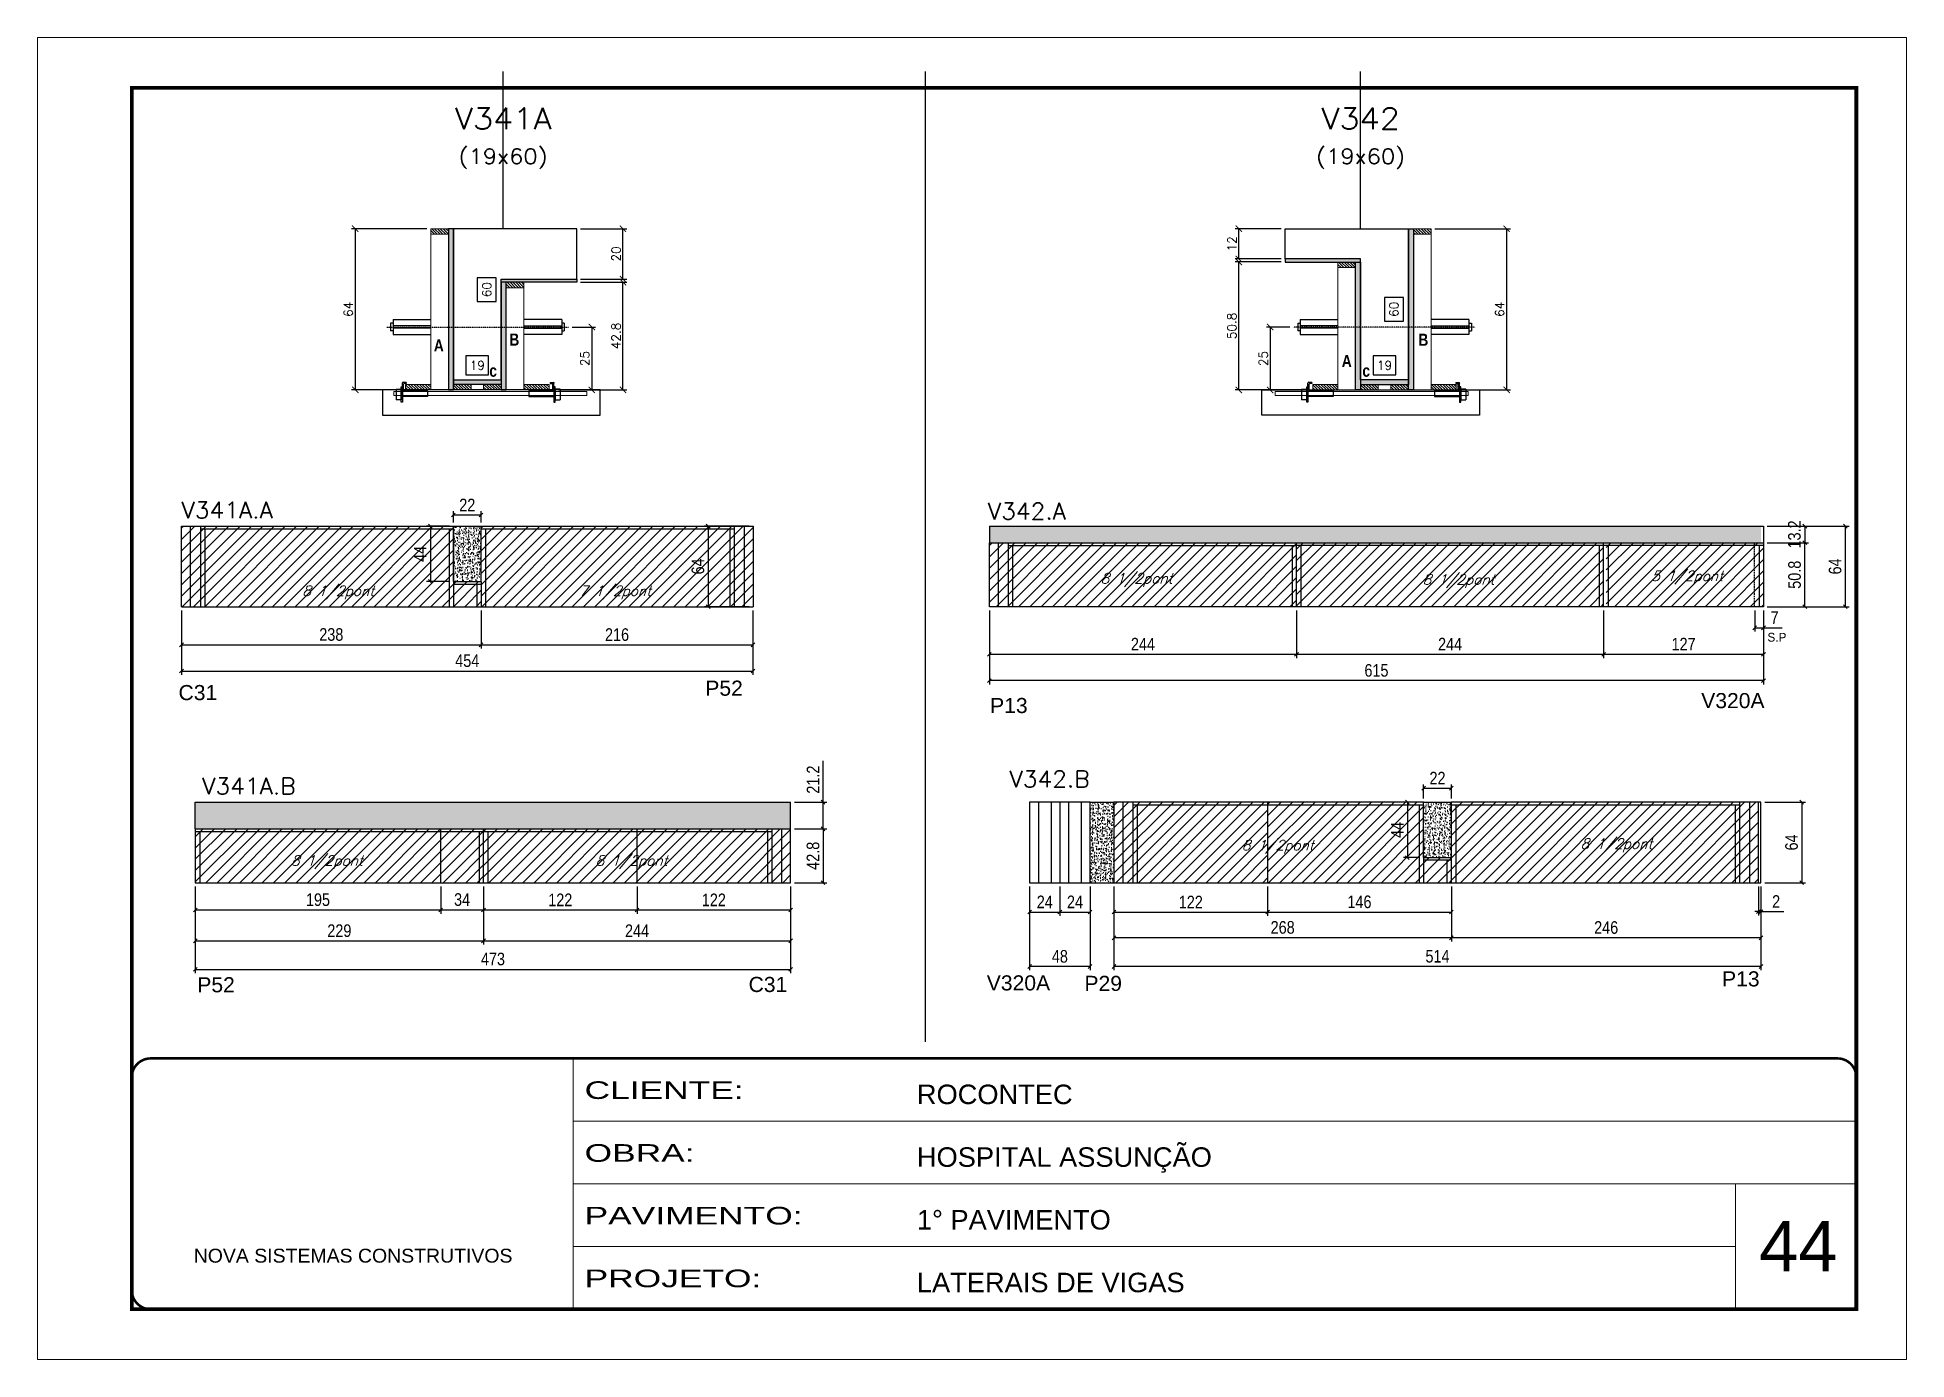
# Model space of a CAD drawing. Extents: x 137137 to 143418, y 10464 to 34486.
# Drawn here: x 141892 to 143377, y 21950 to 23000 of the extents above; entities that cross this region are included whole.
import ezdxf
from ezdxf.enums import TextEntityAlignment as Align

# ---------------------------------------------------------------- set-up
doc = ezdxf.new("R2010")
doc.units = 0
for name, pattern in [('CONTINUO', [0]), ('DASHED', [0.75, 0.5, -0.25]), ('HIDDEN', [0.375, 0.25, -0.125])]:
    doc.linetypes.add(name, pattern=pattern)
for name, color, linetype in [('5', 5, 'Continuous'), ('barrote', 251, 'Continuous'), ('COTA', 241, 'Continuous'), ('Cota Seção (2x)', 4, 'Continuous'), ('detalhes', 4, 'Continuous'), ('Painéis', 200, 'Continuous'), ('presilha', 1, 'Continuous'), ('SARR_2.2x7', 40, 'Continuous'), ('SARR_3.5x7', 81, 'Continuous'), ('TENSOR', 3, 'Continuous'), ('texto', 7, 'Continuous'), ('Texto de Titulo', 7, 'Continuous'), ('Texto Qtd Sarr', 242, 'Continuous')]:
    doc.layers.add(name, color=color, linetype=linetype)
for name, color, linetype, lineweight in [('CARIMBO', 255, 'Continuous', 9), ('CONCRETO', 251, 'Continuous', 25), ('Folhas', 255, 'Continuous', 9), ('Hachura', 251, 'Continuous', 9), ('Madeira', 126, 'Continuous', 18), ('SARRAFO DE PRESSAO', 251, 'DASHED', 9), ('SCO-___-LAJ', 2, 'Continuous', 0), ('Texto Seção', 7, 'Continuous', 15)]:
    doc.layers.add(name, color=color, linetype=linetype, lineweight=lineweight)
doc.styles.add('ARIAL', font='arial.ttf')
doc.styles.add('COTA TECNICA', font='techl___.ttf', dxfattribs={"height": 10})
doc.styles.add('REGUA-120', font='ROMANS.shx', dxfattribs={"height": 15})
doc.styles.add('Romans', font='romans.shx')
doc.styles.add('ROMAS860', font='ROMAS860.SHX')
doc.styles.get("Standard").update_dxf_attribs({"font": 'arial.ttf'})
doc.styles.add('TECNICA', font='techb___.ttf', dxfattribs={"height": 10})
doc.styles.add('Tecnologia', font='')
doc.styles.get('Tecnologia').set_extended_font_data('Forgotten Futurist')
doc.dimstyles.new('Cota Seção (2x)', dxfattribs={"dimtxt": 7, "dimasz": 5, "dimexe": 3, "dimexo": 3, "dimgap": 2, "dimtad": 3, "dimdec": 1, "dimlfac": 0.5, "dimzin": 12, "dimdsep": 46, "dimtxsty": 'Romans', "dimblk": 'ARCHTICK', "dimcen": 0, "dimclrd": 4, "dimclre": 4, "dimclrt": 1, "dimadec": 1, "dimazin": 3, "dimtfac": 1, "dimtdec": 1, "dimtmove": 0, "dimatfit": 3, "dimldrblk": 'OBLIQUE', "dimfxl": 1, "dimtolj": 1, "dimtzin": 12, "dimarcsym": 0})
doc.dimstyles.new('Cota Seção interna', dxfattribs={"dimtxt": 7, "dimasz": 6, "dimexe": 0.18, "dimexo": 2, "dimgap": -4, "dimtad": 3, "dimdec": 1, "dimlfac": 0.5, "dimzin": 12, "dimdsep": 46, "dimtxsty": 'Romans', "dimblk": 'ARCHTICK', "dimcen": 0.09, "dimse1": 1, "dimse2": 1, "dimsd1": 1, "dimsd2": 1, "dimclrd": 180, "dimclre": 5, "dimclrt": 1, "dimadec": 0, "dimazin": 3, "dimtfac": 1, "dimtdec": 1, "dimtofl": 0, "dimtmove": 0, "dimatfit": 3, "dimldrblk": 'ARCHTICK', "dimfxl": 1, "dimtolj": 1, "dimtzin": 0, "dimarcsym": 0})
doc.dimstyles.new('PAINEL', dxfattribs={"dimtxt": 10, "dimasz": 3, "dimexe": 3, "dimexo": 3, "dimgap": 3, "dimtad": 1, "dimdec": 1, "dimzin": 12, "dimdsep": 46, "dimtxsty": 'COTA TECNICA', "dimblk1": 'OBLIQUE', "dimblk2": 'OBLIQUE', "dimsah": 1, "dimcen": 0.9, "dimclrd": 4, "dimclre": 4, "dimclrt": 240, "dimadec": 1, "dimazin": 3, "dimtfac": 1, "dimtdec": 1, "dimtmove": 0, "dimatfit": 3, "dimfxl": 1, "dimtolj": 1, "dimtzin": 12, "dimarcsym": 0})
pattern_1 = [(50, (9464.8964, -8459.0465), (5.46554007, -0.47817257), [0.5715, -6.2865]), (355, (9464.8964, -8459.0465), (-1.05730264, 5.73170536), [0.4572, -5.02921753]), (100.4514447, (9465.352, -8459.0863), (4.40823741, 5.25353256), [0.48570026, -5.34270734]), (46.1842, (9464.8964, -8457.5225), (8.13237123, -1.26126984), [0.85725, -9.42975]), (96.6355576, (9465.574, -8457.628), (7.122124, 7.42278374), [0.7285507, -8.01406824]), (351.184151, (9464.8964, -8457.5225), (7.122124, 7.42278374), [0.685799, -7.54379196]), (21, (9465.6584, -8457.9035), (4.54843174, -3.06795595), [0.5715, -6.2865]), (326, (9465.6584, -8457.9035), (1.85406085, 5.52563898), [0.4572, -5.0292]), (71.451445, (9466.0375, -8458.159), (6.40249258, 2.45768307), [0.48570026, -5.34269813]), (37.5, (9464.8964, -8459.0465), (0.092658098, 2.536651166), [0, -4.96824, 0, -5.1054, 0, -5.04825]), (7.5, (9464.8964, -8459.0465), (2.004589875, 3.005417245), [0, -2.91084, 0, -4.85394, 0, -1.92405]), (327.5, (9463.1972, -8459.0465), (4.067717855, -0.17186232), [0, -1.905, 0, -5.9436, 0, -7.8867]), (317.5, (9462.435, -8459.0465), (4.44387544, 0.76279473), [0, -2.4765, 0, -3.94716, 0, -5.6007])]
pattern_2 = [(45, (1585, -6878.4203), (-4.49012806, 4.49012806), [])]
pattern_3 = [(45, (0, -6878.4203), (-4.49012806, 4.49012806), [])]
pattern_4 = [(45, (1580.891, -6878.4203), (-4.49012806, 4.49012806), [])]
pattern_5 = [(45, (3170, -6878.4203), (-4.49012806, 4.49012806), [])]

msp = doc.modelspace()

# ---------------------------------------------------------------- texts
at = {"layer": '5', "linetype": 'Continuous'}
for s, rotation, p in [('C31', 0.00004, (142004.4, 22473.73)), ('P52', 0.00004, (142422.9, 22477.23)), ('P13', 359.99996, (142649.17, 22463.46)), ('V320A', 359.99996, (143214.11, 22467.35)), ('P52', 0.00004, (142019.32, 22241.7)), ('C31', 0.00004, (142457.29, 22241.94)), ('V320A', 359.99996, (142646.52, 22243.18)), ('P29', 359.99996, (142724.12, 22242.79)), ('P13', 359.99996, (143230.67, 22246.37))]:
    msp.add_text(s, height=12, rotation=rotation, dxfattribs=at).set_placement(p)
at = {"layer": 'CARIMBO', "style": 'ARIAL'}
msp.add_text('44', height=40, dxfattribs=at).set_placement((143260.15, 22020.17))
at = {"layer": 'detalhes', "style": 'TECNICA'}
for s, p in [('A', (142207.21, 22750.59)), ('B', (142267.17, 22755.25)), ('B', (142989.37, 22755.09)), ('c', (142251.29, 22730.55)), ('A', (142928.54, 22738.25)), ('c', (142944.92, 22730.55))]:
    msp.add_text(s, height=9.6, dxfattribs=at).set_placement(p)
at = {"layer": 'texto', "color": 2, "char_height": 8, "attachment_point": 5, "style": 'Romans'}
for s, insert in [('{\\Q19;\\C256;8 1/2pont}', (142765.56, 22569.13)), ('{\\Q19;\\C256;8 1/2pont}', (143021.37, 22568.25)), ('{\\Q19;\\C256;5 1/2pont}', (143202.88, 22571.03)), ('{\\Q19;\\C256;8 1/2pont}', (142131.28, 22559.25)), ('{\\Q19;\\C256;7 1/2pont}', (142351.28, 22559.25)), ('{\\Q19;\\C256;8 1/2pont}', (143146.76, 22358.41)), ('{\\Q19;\\C256;8 1/2pont}', (142122.33, 22345.02)), ('{\\Q19;\\C256;8 1/2pont}', (142364.33, 22345.02)), ('{\\Q19;\\C256;8 1/2pont}', (142877.71, 22357.21))]:
    msp.add_mtext(s, dxfattribs=dict(at, insert=insert))
at = {"layer": 'texto', "color": 4, "insert": (143274.28, 22523.62), "char_height": 7, "attachment_point": 5, "style": 'ROMAS860'}
msp.add_mtext('S.P', dxfattribs=at)
at = {"layer": 'Texto Seção', "style": 'REGUA-120', "width": 1.05}
for s, p in [('V341A.A', (142006.82, 22618.11)), ('V342.A', (142647.42, 22617.28)), ('V341A.B', (142023.23, 22398.93)), ('V342.B', (142664.61, 22404.64))]:
    msp.add_text(s, height=13, dxfattribs=at).set_placement(p)

# ---------------------------------------------------------------- blocks, each defined once
blk = doc.blocks.new('9999999999')
at = {"color": 30, "linetype": 'CONTINUO'}
for p, q in [((98564.6, 34230.2), (98564.6, 34429.4)), ((98564.6, 34379.6), (99584, 34379.6)), ((98564.6, 34329.8), (99488, 34329.8)), ((99584, 34329.8), (99488, 34329.8)), ((99488, 34329.8), (99488, 34230.2)), ((98564.6, 34280), (99488, 34280))]:
    blk.add_line(p, q, dxfattribs=at)
at = {"color": 30, "linetype": 'CONTINUO', "const_width": 2}
blk.add_lwpolyline([(99584, 34230.2), (99584, 34414.4, 0.414214), (99569, 34429.4), (98229, 34429.4, 0.414214), (98214, 34414.4), (98214, 34245.2, 0.414214), (98229, 34230.2), (99584, 34230.2)], format="xyb", dxfattribs=at)
at = {"layer": 'Folhas'}
blk.add_lwpolyline([(98139, 34190.2), (99624, 34190.2), (99624, 35240.2), (98139, 35240.2)], close=True, dxfattribs=at)
at = {"layer": 'Folhas', "color": 30, "const_width": 3}
blk.add_lwpolyline([(98214, 34230.2), (99584, 34230.2), (99584, 35200.2), (98214, 35200.2)], close=True, dxfattribs=at)
at = {"color": 7, "linetype": 'Continuous', "ltscale": 5, "style": 'ARIAL'}
for s, height, p in [('ROCONTEC', 15.48, (98837.7, 34393.1)), ('HOSPITAL ASSUNÇÃO', 15.483, (98837.7, 34343.3)), ('1° PAVIMENTO', 15.483, (98837.7, 34293.5)), ('NOVA SISTEMAS CONSTRUTIVOS', 11.059, (98263.2, 34267.2)), ('LATERAIS DE VIGAS', 15.483, (98837.7, 34243.7))]:
    blk.add_text(s, height=height, dxfattribs=at).set_placement(p)
at = {"layer": 'Folhas', "color": 7, "style": 'Tecnologia', "width": 1.5}
for s, p in [('CLIENTE:', (98573.7, 34397.2)), ('OBRA:', (98573.7, 34347.3)), ('PAVIMENTO:', (98573.7, 34297.5)), ('PROJETO:', (98573.7, 34247.7))]:
    blk.add_text(s, height=14, dxfattribs=at).set_placement(p)
blk = doc.blocks.new('_Oblique')
at = {"color": 0, "linetype": 'ByBlock', "lineweight": -2}
blk.add_line((-0.5, -0.5), (0.5, 0.5), dxfattribs=at)
blk = doc.blocks.new('*D1243')
at = {"layer": 'COTA', "color": 4, "linetype": 'ByBlock', "lineweight": -2, "transparency": 16777216}
for p, q in [((143256.6, 22544.9), (143256.6, 22528.1)), ((143263.6, 22544.9), (143263.6, 22528.1)), ((143256.6, 22531.1), (143263.6, 22531.1)), ((143263.6, 22531.1), (143278.3, 22531.1))]:
    blk.add_line(p, q, dxfattribs=at)
at = {"layer": 'Defpoints', "color": 0, "linetype": 'ByBlock', "transparency": 16777216}
for p in [(143256.6, 22547.9), (143263.6, 22547.9), (143263.6, 22531.1)]:
    blk.add_point(p, dxfattribs=at)
at = {"layer": 'COTA', "color": 4, "linetype": 'ByBlock', "lineweight": -2, "transparency": 16777216, "xscale": 3, "yscale": 3, "zscale": 3, "rotation": 180}
blk.add_blockref('_Oblique', (143256.6, 22531.1), dxfattribs=at)
at = {"layer": 'COTA', "color": 4, "linetype": 'ByBlock', "lineweight": -2, "transparency": 16777216, "xscale": 3, "yscale": 3, "zscale": 3}
blk.add_blockref('_Oblique', (143263.6, 22531.1), dxfattribs=at)
at = {"layer": 'COTA', "color": 240, "linetype": 'ByBlock', "transparency": 16777216, "insert": (143272.4, 22539.2), "char_height": 10, "attachment_point": 5, "style": 'COTA TECNICA'}
blk.add_mtext('\\A1;7', dxfattribs=at)
blk = doc.blocks.new('*D1244')
at = {"layer": 'COTA', "color": 4, "linetype": 'ByBlock', "lineweight": -2, "transparency": 16777216}
for p, q in [((142648.6, 22544.9), (142648.6, 22507.1)), ((142892.6, 22544.9), (142892.6, 22507.1)), ((142648.6, 22510.1), (142892.6, 22510.1))]:
    blk.add_line(p, q, dxfattribs=at)
at = {"layer": 'Defpoints', "color": 0, "linetype": 'ByBlock', "transparency": 16777216}
for p in [(142648.6, 22547.9), (142892.6, 22547.9), (142892.6, 22510.1)]:
    blk.add_point(p, dxfattribs=at)
at = {"layer": 'COTA', "color": 4, "linetype": 'ByBlock', "lineweight": -2, "transparency": 16777216, "xscale": 3, "yscale": 3, "zscale": 3, "rotation": 180}
blk.add_blockref('_Oblique', (142648.6, 22510.1), dxfattribs=at)
at = {"layer": 'COTA', "color": 4, "linetype": 'ByBlock', "lineweight": -2, "transparency": 16777216, "xscale": 3, "yscale": 3, "zscale": 3}
blk.add_blockref('_Oblique', (142892.6, 22510.1), dxfattribs=at)
at = {"layer": 'COTA', "color": 240, "linetype": 'ByBlock', "transparency": 16777216, "insert": (142770.6, 22518.2), "char_height": 10, "attachment_point": 5, "style": 'COTA TECNICA'}
blk.add_mtext('\\A1;244', dxfattribs=at)
blk = doc.blocks.new('*D1245')
at = {"layer": 'COTA', "color": 4, "linetype": 'ByBlock', "lineweight": -2, "transparency": 16777216}
for p, q in [((142892.6, 22544.9), (142892.6, 22507.1)), ((143136.6, 22544.9), (143136.6, 22507.1)), ((142892.6, 22510.1), (143136.6, 22510.1))]:
    blk.add_line(p, q, dxfattribs=at)
at = {"layer": 'Defpoints', "color": 0, "linetype": 'ByBlock', "transparency": 16777216}
for p in [(142892.6, 22547.9), (143136.6, 22547.9), (143136.6, 22510.1)]:
    blk.add_point(p, dxfattribs=at)
at = {"layer": 'COTA', "color": 4, "linetype": 'ByBlock', "lineweight": -2, "transparency": 16777216, "xscale": 3, "yscale": 3, "zscale": 3, "rotation": 180}
blk.add_blockref('_Oblique', (142892.6, 22510.1), dxfattribs=at)
at = {"layer": 'COTA', "color": 4, "linetype": 'ByBlock', "lineweight": -2, "transparency": 16777216, "xscale": 3, "yscale": 3, "zscale": 3}
blk.add_blockref('_Oblique', (143136.6, 22510.1), dxfattribs=at)
at = {"layer": 'COTA', "color": 240, "linetype": 'ByBlock', "transparency": 16777216, "insert": (143014.6, 22518.2), "char_height": 10, "attachment_point": 5, "style": 'COTA TECNICA'}
blk.add_mtext('\\A1;244', dxfattribs=at)
blk = doc.blocks.new('*D1246')
at = {"layer": 'COTA', "color": 4, "linetype": 'ByBlock', "lineweight": -2, "transparency": 16777216}
for p, q in [((143136.6, 22544.9), (143136.6, 22507.1)), ((143263.6, 22544.9), (143263.6, 22507.1)), ((143136.6, 22510.1), (143263.6, 22510.1))]:
    blk.add_line(p, q, dxfattribs=at)
at = {"layer": 'Defpoints', "color": 0, "linetype": 'ByBlock', "transparency": 16777216}
for p in [(143136.6, 22547.9), (143263.6, 22547.9), (143263.6, 22510.1)]:
    blk.add_point(p, dxfattribs=at)
at = {"layer": 'COTA', "color": 4, "linetype": 'ByBlock', "lineweight": -2, "transparency": 16777216, "xscale": 3, "yscale": 3, "zscale": 3}
for p, rotation in [((143136.6, 22510.1), 179.9997596419369), ((143263.6, 22510.1), 359.9997596419369)]:
    blk.add_blockref('_Oblique', p, dxfattribs=dict(at, rotation=rotation))
at = {"layer": 'COTA', "color": 240, "linetype": 'ByBlock', "transparency": 16777216, "insert": (143200.1, 22518.2), "char_height": 10, "attachment_point": 5, "rotation": 359.9998, "style": 'COTA TECNICA'}
blk.add_mtext('\\A1;127', dxfattribs=at)
blk = doc.blocks.new('*D1247')
at = {"layer": 'COTA', "color": 4, "linetype": 'ByBlock', "lineweight": -2, "transparency": 16777216}
for p, q in [((143266.6, 22598.7), (143299.4, 22598.7)), ((143296.4, 22547.9), (143296.4, 22598.7)), ((143266.6, 22547.9), (143299.4, 22547.9))]:
    blk.add_line(p, q, dxfattribs=at)
at = {"layer": 'Defpoints', "color": 0, "linetype": 'ByBlock', "transparency": 16777216}
for p in [(143263.6, 22598.7), (143296.4, 22598.7), (143263.6, 22547.9)]:
    blk.add_point(p, dxfattribs=at)
at = {"layer": 'COTA', "color": 4, "linetype": 'ByBlock', "lineweight": -2, "transparency": 16777216, "xscale": 3, "yscale": 3, "zscale": 3}
for p, rotation in [((143296.4, 22598.7), 90), ((143296.4, 22547.9), 270)]:
    blk.add_blockref('_Oblique', p, dxfattribs=dict(at, rotation=rotation))
at = {"layer": 'COTA', "color": 240, "linetype": 'ByBlock', "transparency": 16777216, "insert": (143288.3, 22573.3), "char_height": 10, "attachment_point": 5, "rotation": 90, "style": 'COTA TECNICA'}
blk.add_mtext('\\A1;50.8', dxfattribs=at)
blk = doc.blocks.new('*D1248')
at = {"layer": 'COTA', "color": 4, "linetype": 'ByBlock', "lineweight": -2, "transparency": 16777216}
for p, q in [((143266.6, 22611.9), (143299.4, 22611.9)), ((143296.4, 22611.9), (143296.4, 22598.7)), ((143266.6, 22598.7), (143299.4, 22598.7))]:
    blk.add_line(p, q, dxfattribs=at)
at = {"layer": 'Defpoints', "color": 0, "linetype": 'ByBlock', "transparency": 16777216}
for p in [(143263.6, 22611.9), (143263.6, 22598.7), (143296.4, 22598.7)]:
    blk.add_point(p, dxfattribs=at)
at = {"layer": 'COTA', "color": 4, "linetype": 'ByBlock', "lineweight": -2, "transparency": 16777216, "xscale": 3, "yscale": 3, "zscale": 3}
for p, rotation in [((143296.4, 22611.9), 90), ((143296.4, 22598.7), 270)]:
    blk.add_blockref('_Oblique', p, dxfattribs=dict(at, rotation=rotation))
at = {"layer": 'COTA', "color": 240, "linetype": 'ByBlock', "transparency": 16777216, "insert": (143288.2, 22605.3), "char_height": 10, "attachment_point": 5, "rotation": 90, "style": 'COTA TECNICA'}
blk.add_mtext('\\A1;13.2', dxfattribs=at)
blk = doc.blocks.new('*D1249')
at = {"layer": 'COTA', "color": 4, "linetype": 'ByBlock', "lineweight": -2, "transparency": 16777216}
for p, q in [((143266.6, 22611.9), (143331.6, 22611.9)), ((143328.6, 22611.9), (143328.6, 22547.9)), ((143266.6, 22547.9), (143331.6, 22547.9))]:
    blk.add_line(p, q, dxfattribs=at)
at = {"layer": 'Defpoints', "color": 0, "linetype": 'ByBlock', "transparency": 16777216}
for p in [(143263.6, 22611.9), (143263.6, 22547.9), (143328.6, 22547.9)]:
    blk.add_point(p, dxfattribs=at)
at = {"layer": 'COTA', "color": 4, "linetype": 'ByBlock', "lineweight": -2, "transparency": 16777216, "xscale": 3, "yscale": 3, "zscale": 3}
for p, rotation in [((143328.6, 22611.9), 90), ((143328.6, 22547.9), 270)]:
    blk.add_blockref('_Oblique', p, dxfattribs=dict(at, rotation=rotation))
at = {"layer": 'COTA', "color": 240, "linetype": 'ByBlock', "transparency": 16777216, "insert": (143320.5, 22579.9), "char_height": 10, "attachment_point": 5, "rotation": 90, "style": 'COTA TECNICA'}
blk.add_mtext('\\A1;64', dxfattribs=at)
blk = doc.blocks.new('*D1250')
at = {"layer": 'COTA', "color": 4, "linetype": 'ByBlock', "lineweight": -2, "transparency": 16777216}
for p, q in [((143015.6, 22325.7), (143015.6, 22282)), ((143261.6, 22325.7), (143261.6, 22282)), ((143261.6, 22285), (143015.6, 22285))]:
    blk.add_line(p, q, dxfattribs=at)
at = {"layer": 'Defpoints', "color": 0, "linetype": 'ByBlock', "transparency": 16777216}
for p in [(143015.6, 22328.7), (143261.6, 22328.7), (143015.6, 22285)]:
    blk.add_point(p, dxfattribs=at)
at = {"layer": 'COTA', "color": 4, "linetype": 'ByBlock', "lineweight": -2, "transparency": 16777216, "xscale": 3, "yscale": 3, "zscale": 3, "rotation": 180}
blk.add_blockref('_Oblique', (143015.6, 22285), dxfattribs=at)
at = {"layer": 'COTA', "color": 4, "linetype": 'ByBlock', "lineweight": -2, "transparency": 16777216, "xscale": 3, "yscale": 3, "zscale": 3}
blk.add_blockref('_Oblique', (143261.6, 22285), dxfattribs=at)
at = {"layer": 'COTA', "color": 240, "linetype": 'ByBlock', "transparency": 16777216, "insert": (143138.6, 22293.1), "char_height": 10, "attachment_point": 5, "style": 'COTA TECNICA'}
blk.add_mtext('\\A1;246', dxfattribs=at)
blk = doc.blocks.new('*D1251')
at = {"layer": 'COTA', "color": 4, "linetype": 'ByBlock', "lineweight": -2, "transparency": 16777216}
for p, q in [((142747.6, 22325.7), (142747.6, 22282)), ((143015.6, 22325.7), (143015.6, 22282)), ((143015.6, 22285), (142747.6, 22285))]:
    blk.add_line(p, q, dxfattribs=at)
at = {"layer": 'Defpoints', "color": 0, "linetype": 'ByBlock', "transparency": 16777216}
for p in [(142747.6, 22328.7), (143015.6, 22328.7), (142747.6, 22285)]:
    blk.add_point(p, dxfattribs=at)
at = {"layer": 'COTA', "color": 4, "linetype": 'ByBlock', "lineweight": -2, "transparency": 16777216, "xscale": 3, "yscale": 3, "zscale": 3, "rotation": 180}
blk.add_blockref('_Oblique', (142747.6, 22285), dxfattribs=at)
at = {"layer": 'COTA', "color": 4, "linetype": 'ByBlock', "lineweight": -2, "transparency": 16777216, "xscale": 3, "yscale": 3, "zscale": 3}
blk.add_blockref('_Oblique', (143015.6, 22285), dxfattribs=at)
at = {"layer": 'COTA', "color": 240, "linetype": 'ByBlock', "transparency": 16777216, "insert": (142881.6, 22293.2), "char_height": 10, "attachment_point": 5, "style": 'COTA TECNICA'}
blk.add_mtext('\\A1;268', dxfattribs=at)
blk = doc.blocks.new('*D1252')
at = {"layer": 'COTA', "color": 4, "linetype": 'ByBlock', "lineweight": -2, "transparency": 16777216}
for p, q in [((142680.6, 22325.7), (142680.6, 22259.2)), ((142728.6, 22325.7), (142728.6, 22259.2)), ((142728.6, 22262.2), (142680.6, 22262.2))]:
    blk.add_line(p, q, dxfattribs=at)
at = {"layer": 'Defpoints', "color": 0, "linetype": 'ByBlock', "transparency": 16777216}
for p in [(142680.6, 22328.7), (142728.6, 22328.7), (142680.6, 22262.2)]:
    blk.add_point(p, dxfattribs=at)
at = {"layer": 'COTA', "color": 4, "linetype": 'ByBlock', "lineweight": -2, "transparency": 16777216, "xscale": 3, "yscale": 3, "zscale": 3}
for p, rotation in [((142680.6, 22262.2), 180.0000000002952), ((142728.6, 22262.2), 2.952837974135036e-10)]:
    blk.add_blockref('_Oblique', p, dxfattribs=dict(at, rotation=rotation))
at = {"layer": 'COTA', "color": 240, "linetype": 'ByBlock', "transparency": 16777216, "insert": (142704.6, 22270.2), "char_height": 10, "attachment_point": 5, "style": 'COTA TECNICA'}
blk.add_mtext('\\A1;48', dxfattribs=at)
blk = doc.blocks.new('*D1253')
at = {"layer": 'COTA', "color": 4, "linetype": 'ByBlock', "lineweight": -2, "transparency": 16777216}
for p, q in [((142990.6, 22392.7), (142977.7, 22392.7)), ((142980.7, 22392.7), (142980.7, 22348.7)), ((142990.6, 22348.7), (142977.7, 22348.7))]:
    blk.add_line(p, q, dxfattribs=at)
at = {"layer": 'Defpoints', "color": 0, "linetype": 'ByBlock', "transparency": 16777216}
for p in [(142993.6, 22392.7), (142980.7, 22348.7), (142993.6, 22348.7)]:
    blk.add_point(p, dxfattribs=at)
at = {"layer": 'COTA', "color": 4, "linetype": 'ByBlock', "lineweight": -2, "transparency": 16777216, "xscale": 3, "yscale": 3, "zscale": 3}
for p, rotation in [((142980.7, 22392.7), 90), ((142980.7, 22348.7), 270)]:
    blk.add_blockref('_Oblique', p, dxfattribs=dict(at, rotation=rotation))
at = {"layer": 'COTA', "color": 240, "linetype": 'ByBlock', "transparency": 16777216, "insert": (142972.6, 22370.7), "char_height": 10, "attachment_point": 5, "rotation": 90, "style": 'COTA TECNICA'}
blk.add_mtext('\\A1;44', dxfattribs=at)
blk = doc.blocks.new('*D1254')
at = {"layer": 'COTA', "color": 4, "linetype": 'ByBlock', "lineweight": -2, "transparency": 16777216}
for p, q in [((142993.6, 22395.7), (142993.6, 22406.8)), ((142993.6, 22403.8), (143015.6, 22403.8)), ((143015.6, 22395.7), (143015.6, 22406.8))]:
    blk.add_line(p, q, dxfattribs=at)
at = {"layer": 'Defpoints', "color": 0, "linetype": 'ByBlock', "transparency": 16777216}
for p in [(143015.6, 22403.8), (142993.6, 22392.7), (143015.6, 22392.7)]:
    blk.add_point(p, dxfattribs=at)
at = {"layer": 'COTA', "color": 4, "linetype": 'ByBlock', "lineweight": -2, "transparency": 16777216, "xscale": 3, "yscale": 3, "zscale": 3, "rotation": 180}
blk.add_blockref('_Oblique', (142993.6, 22403.8), dxfattribs=at)
at = {"layer": 'COTA', "color": 4, "linetype": 'ByBlock', "lineweight": -2, "transparency": 16777216, "xscale": 3, "yscale": 3, "zscale": 3}
blk.add_blockref('_Oblique', (143015.6, 22403.8), dxfattribs=at)
at = {"layer": 'COTA', "color": 240, "linetype": 'ByBlock', "transparency": 16777216, "insert": (143004.6, 22411.8), "char_height": 10, "attachment_point": 5, "style": 'COTA TECNICA'}
blk.add_mtext('\\A1;22', dxfattribs=at)
blk = doc.blocks.new('*D1255')
at = {"layer": 'COTA', "color": 4, "linetype": 'ByBlock', "lineweight": -2, "transparency": 16777216}
for p, q in [((143264.6, 22392.7), (143297, 22392.7)), ((143294, 22392.7), (143294, 22328.7)), ((143264.6, 22328.7), (143297, 22328.7))]:
    blk.add_line(p, q, dxfattribs=at)
at = {"layer": 'Defpoints', "color": 0, "linetype": 'ByBlock', "transparency": 16777216}
for p in [(143261.6, 22392.7), (143261.6, 22328.7), (143294, 22328.7)]:
    blk.add_point(p, dxfattribs=at)
at = {"layer": 'COTA', "color": 4, "linetype": 'ByBlock', "lineweight": -2, "transparency": 16777216, "xscale": 3, "yscale": 3, "zscale": 3}
for p, rotation in [((143294, 22392.7), 90), ((143294, 22328.7), 270)]:
    blk.add_blockref('_Oblique', p, dxfattribs=dict(at, rotation=rotation))
at = {"layer": 'COTA', "color": 240, "linetype": 'ByBlock', "transparency": 16777216, "insert": (143285.9, 22360.7), "char_height": 10, "attachment_point": 5, "rotation": 90, "style": 'COTA TECNICA'}
blk.add_mtext('\\A1;64', dxfattribs=at)
blk = doc.blocks.new('*D1256')
at = {"layer": 'COTA', "color": 4, "linetype": 'ByBlock', "lineweight": -2, "transparency": 16777216}
for p, q in [((142747.6, 22325.7), (142747.6, 22302.4)), ((142869.6, 22325.7), (142869.6, 22302.4)), ((142747.6, 22305.4), (142869.6, 22305.4))]:
    blk.add_line(p, q, dxfattribs=at)
at = {"layer": 'Defpoints', "color": 0, "linetype": 'ByBlock', "transparency": 16777216}
for p in [(142747.6, 22328.7), (142869.6, 22328.7), (142869.6, 22305.4)]:
    blk.add_point(p, dxfattribs=at)
at = {"layer": 'COTA', "color": 4, "linetype": 'ByBlock', "lineweight": -2, "transparency": 16777216, "xscale": 3, "yscale": 3, "zscale": 3, "rotation": 180}
blk.add_blockref('_Oblique', (142747.6, 22305.4), dxfattribs=at)
at = {"layer": 'COTA', "color": 4, "linetype": 'ByBlock', "lineweight": -2, "transparency": 16777216, "xscale": 3, "yscale": 3, "zscale": 3}
blk.add_blockref('_Oblique', (142869.6, 22305.4), dxfattribs=at)
at = {"layer": 'COTA', "color": 240, "linetype": 'ByBlock', "transparency": 16777216, "insert": (142808.6, 22313.4), "char_height": 10, "attachment_point": 5, "style": 'COTA TECNICA'}
blk.add_mtext('\\A1;122', dxfattribs=at)
blk = doc.blocks.new('*D1257')
at = {"layer": 'COTA', "color": 4, "linetype": 'ByBlock', "lineweight": -2, "transparency": 16777216}
for p, q in [((142869.6, 22325.7), (142869.6, 22302.4)), ((143015.6, 22325.7), (143015.6, 22302.4)), ((142869.6, 22305.4), (143015.6, 22305.4))]:
    blk.add_line(p, q, dxfattribs=at)
at = {"layer": 'Defpoints', "color": 0, "linetype": 'ByBlock', "transparency": 16777216}
for p in [(142869.6, 22328.7), (143015.6, 22328.7), (143015.6, 22305.4)]:
    blk.add_point(p, dxfattribs=at)
at = {"layer": 'COTA', "color": 4, "linetype": 'ByBlock', "lineweight": -2, "transparency": 16777216, "xscale": 3, "yscale": 3, "zscale": 3, "rotation": 180}
blk.add_blockref('_Oblique', (142869.6, 22305.4), dxfattribs=at)
at = {"layer": 'COTA', "color": 4, "linetype": 'ByBlock', "lineweight": -2, "transparency": 16777216, "xscale": 3, "yscale": 3, "zscale": 3}
blk.add_blockref('_Oblique', (143015.6, 22305.4), dxfattribs=at)
at = {"layer": 'COTA', "color": 240, "linetype": 'ByBlock', "transparency": 16777216, "insert": (142942.6, 22313.5), "char_height": 10, "attachment_point": 5, "style": 'COTA TECNICA'}
blk.add_mtext('\\A1;146', dxfattribs=at)
blk = doc.blocks.new('titulo1')
at = {"layer": 'Defpoints', "color": 252, "linetype": 'HIDDEN', "ltscale": 2}
blk.add_line((0, 0), (0, 125), dxfattribs=at)
at = {"layer": 'Defpoints', "style": 'Romans', "oblique": 15}
blk.add_attdef('FOLHA', text='', height=10, dxfattribs=at).set_placement((0, 15.6), align=Align.MIDDLE_CENTER)
at = {"layer": 'Texto Qtd Sarr', "color": 3, "style": 'Romans', "oblique": 15}
for tag, height, p in [('TITULO', 17, (0, 71.4)), ('SEÇÃO', 12, (0, 41.5))]:
    blk.add_attdef(tag, text='', height=height, dxfattribs=at).set_placement(p, align=Align.MIDDLE_CENTER)
blk = doc.blocks.new('_ArchTick')
at = {"color": 0, "linetype": 'ByBlock', "const_width": 0.15}
blk.add_lwpolyline([(-0.5, -0.5), (0.5, 0.5)], dxfattribs=at)
blk = doc.blocks.new('*D1224')
at = {"layer": 'COTA', "color": 4, "lineweight": -2, "transparency": 16777216}
for p, q in [((142880.5, 22821.7), (142843.8, 22821.7)), ((142846.8, 22720.1), (142846.8, 22821.7)), ((142898.1, 22720.1), (142843.8, 22720.1))]:
    blk.add_line(p, q, dxfattribs=at)
at = {"layer": 'Defpoints', "color": 0, "transparency": 16777216}
for p in [(142846.8, 22821.7), (142883.5, 22821.7), (142901.1, 22720.1)]:
    blk.add_point(p, dxfattribs=at)
at = {"layer": 'COTA', "color": 4, "lineweight": -2, "transparency": 16777216, "xscale": 5, "yscale": 5, "zscale": 5}
for p, rotation in [((142846.8, 22821.7), 90), ((142846.8, 22720.1), 270)]:
    blk.add_blockref('_ArchTick', p, dxfattribs=dict(at, rotation=rotation))
at = {"layer": 'COTA', "color": 1, "transparency": 16777216, "insert": (142841.3, 22770.9), "char_height": 7, "attachment_point": 5, "rotation": 90, "style": 'Romans'}
blk.add_mtext('\\A1;50.8', dxfattribs=at)
blk = doc.blocks.new('*D1225')
at = {"layer": 'COTA', "color": 4, "lineweight": -2, "transparency": 16777216}
for p, q in [((142880.5, 22848.1), (142843.8, 22848.1)), ((142846.8, 22824.1), (142846.8, 22848.1)), ((142880.5, 22824.1), (142843.8, 22824.1))]:
    blk.add_line(p, q, dxfattribs=at)
at = {"layer": 'Defpoints', "color": 0, "transparency": 16777216}
for p in [(142846.8, 22848.1), (142883.5, 22848.1), (142883.5, 22824.1)]:
    blk.add_point(p, dxfattribs=at)
at = {"layer": 'COTA', "color": 4, "lineweight": -2, "transparency": 16777216, "xscale": 5, "yscale": 5, "zscale": 5}
for p, rotation in [((142846.8, 22848.1), 90), ((142846.8, 22824.1), 270)]:
    blk.add_blockref('_ArchTick', p, dxfattribs=dict(at, rotation=rotation))
at = {"layer": 'COTA', "color": 1, "transparency": 16777216, "insert": (142841.3, 22836.1), "char_height": 7, "attachment_point": 5, "rotation": 90, "style": 'Romans'}
blk.add_mtext('\\A1;12', dxfattribs=at)
blk = doc.blocks.new('*D1226')
at = {"layer": 'Cota Seção (2x)', "color": 180, "lineweight": -2, "transparency": 16777216}
for p, q in [((142977.5, 22793.6), (142962.5, 22793.6)), ((142962.5, 22793.6), (142962.5, 22774.6)), ((142977.5, 22774.6), (142977.5, 22793.6)), ((142962.5, 22774.6), (142977.5, 22774.6))]:
    blk.add_line(p, q, dxfattribs=at)
at = {"layer": 'Defpoints', "color": 0, "transparency": 16777216}
for p in [(142943.5, 22848.1), (142981.5, 22848.1), (142943.5, 22728.1)]:
    blk.add_point(p, dxfattribs=at)
at = {"layer": 'Cota Seção (2x)', "color": 1, "transparency": 16777216, "insert": (142970, 22784.1), "char_height": 7, "attachment_point": 5, "rotation": 90, "style": 'Romans'}
blk.add_mtext('\\A1;60', dxfattribs=at)
blk = doc.blocks.new('PRESILHA METÁLICA 1')
at = {"layer": 'presilha'}
for p, q in [((0, 13), (6, 13)), ((0, 13), (0, 0)), ((6, 0), (0, 0)), ((6, 15.5), (7.5, 15.5)), ((6, -2.5), (6, 15.5)), ((6, 13), (6, 0)), ((7.5, 10.6), (7.5, 19.9)), ((7.5, 15.5), (7.5, -2.5)), ((37.5, 4.1), (7.5, 4.1)), ((12, 21), (8.6, 21)), ((9, 11.6), (9, 18.9)), ((12, 19.5), (9.6, 19.5)), ((37.5, 11), (9.6, 11)), ((12, 21), (12, 19.5)), ((37.5, 11), (37.5, 4.1)), ((7.5, -2.5), (6, -2.5))]:
    blk.add_line(p, q, dxfattribs=at)
for centre, radius, start, end in [((8.6, 19.9), 1.14, 90, 180), ((9.6, 18.9), 0.57, 90, 180), ((9.6, 11.6), 0.57, 180, 270)]:
    blk.add_arc(centre, radius, start, end, dxfattribs=at)
blk = doc.blocks.new('*D1227')
at = {"layer": 'Cota Seção (2x)', "color": 180, "lineweight": -2, "transparency": 16777216}
for p, q in [((142971.5, 22747.1), (142953.5, 22747.1)), ((142953.5, 22747.1), (142953.5, 22732.1)), ((142971.5, 22732.1), (142971.5, 22747.1)), ((142953.5, 22732.1), (142971.5, 22732.1))]:
    blk.add_line(p, q, dxfattribs=at)
at = {"layer": 'Defpoints', "color": 0, "transparency": 16777216}
for p in [(142943.5, 22728.1), (142943.5, 22720.1), (142981.5, 22720.1)]:
    blk.add_point(p, dxfattribs=at)
at = {"layer": 'Cota Seção (2x)', "color": 1, "transparency": 16777216, "insert": (142962.5, 22739.6), "char_height": 7, "attachment_point": 5, "style": 'Romans'}
blk.add_mtext('\\A1;19', dxfattribs=at)
blk = doc.blocks.new('*D1228')
at = {"layer": 'COTA', "color": 4, "lineweight": -2, "transparency": 16777216}
for p, q in [((143002.5, 22848.1), (143062.5, 22848.1)), ((143059.5, 22848.1), (143059.5, 22720.1)), ((143002.5, 22720.1), (143062.5, 22720.1))]:
    blk.add_line(p, q, dxfattribs=at)
at = {"layer": 'Defpoints', "color": 0, "transparency": 16777216}
for p in [(142999.5, 22848.1), (142999.5, 22720.1), (143059.5, 22720.1)]:
    blk.add_point(p, dxfattribs=at)
at = {"layer": 'COTA', "color": 4, "lineweight": -2, "transparency": 16777216, "xscale": 5, "yscale": 5, "zscale": 5}
for p, rotation in [((143059.5, 22848.1), 90), ((143059.5, 22720.1), 270)]:
    blk.add_blockref('_ArchTick', p, dxfattribs=dict(at, rotation=rotation))
at = {"layer": 'COTA', "color": 1, "transparency": 16777216, "insert": (143054, 22784.1), "char_height": 7, "attachment_point": 5, "rotation": 90, "style": 'Romans'}
blk.add_mtext('\\A1;64', dxfattribs=at)
blk = doc.blocks.new('*D1229')
at = {"layer": 'COTA', "color": 4, "lineweight": -2, "transparency": 16777216}
for p, q in [((142887.2, 22770), (142868.7, 22770)), ((142871.7, 22770), (142871.7, 22720.1)), ((142887.2, 22720.1), (142868.7, 22720.1))]:
    blk.add_line(p, q, dxfattribs=at)
at = {"layer": 'Defpoints', "color": 0, "transparency": 16777216}
for p in [(142890.2, 22770), (142871.7, 22720.1), (142890.2, 22720.1)]:
    blk.add_point(p, dxfattribs=at)
at = {"layer": 'COTA', "color": 4, "lineweight": -2, "transparency": 16777216, "xscale": 5, "yscale": 5, "zscale": 5}
for p, rotation in [((142871.7, 22770), 90), ((142871.7, 22720.1), 270)]:
    blk.add_blockref('_ArchTick', p, dxfattribs=dict(at, rotation=rotation))
at = {"layer": 'COTA', "color": 1, "transparency": 16777216, "insert": (142866.2, 22745), "char_height": 7, "attachment_point": 5, "rotation": 90, "style": 'Romans'}
blk.add_mtext('\\A1;25', dxfattribs=at)
blk = doc.blocks.new('*D1230')
at = {"layer": 'COTA', "color": 4, "lineweight": -2, "transparency": 16777216}
for p, q in [((142323.8, 22805.7), (142360.5, 22805.7)), ((142357.5, 22720.1), (142357.5, 22805.7)), ((142306.2, 22720.1), (142360.5, 22720.1))]:
    blk.add_line(p, q, dxfattribs=at)
at = {"layer": 'Defpoints', "color": 0, "transparency": 16777216}
for p in [(142320.8, 22805.7), (142357.5, 22805.7), (142303.2, 22720.1)]:
    blk.add_point(p, dxfattribs=at)
at = {"layer": 'COTA', "color": 4, "lineweight": -2, "transparency": 16777216, "xscale": 5, "yscale": 5, "zscale": 5}
for p, rotation in [((142357.5, 22805.7), 90), ((142357.5, 22720.1), 270)]:
    blk.add_blockref('_ArchTick', p, dxfattribs=dict(at, rotation=rotation))
at = {"layer": 'COTA', "color": 1, "transparency": 16777216, "insert": (142352, 22762.9), "char_height": 7, "attachment_point": 5, "rotation": 90, "style": 'Romans'}
blk.add_mtext('\\A1;42.8', dxfattribs=at)
blk = doc.blocks.new('*D1231')
at = {"layer": 'COTA', "color": 4, "lineweight": -2, "transparency": 16777216}
for p, q in [((142323.8, 22848.1), (142360.5, 22848.1)), ((142357.5, 22808.1), (142357.5, 22848.1)), ((142323.8, 22808.1), (142360.5, 22808.1))]:
    blk.add_line(p, q, dxfattribs=at)
at = {"layer": 'Defpoints', "color": 0, "transparency": 16777216}
for p in [(142320.8, 22848.1), (142357.5, 22848.1), (142320.8, 22808.1)]:
    blk.add_point(p, dxfattribs=at)
at = {"layer": 'COTA', "color": 4, "lineweight": -2, "transparency": 16777216, "xscale": 5, "yscale": 5, "zscale": 5}
for p, rotation in [((142357.5, 22848.1), 90), ((142357.5, 22808.1), 270)]:
    blk.add_blockref('_ArchTick', p, dxfattribs=dict(at, rotation=rotation))
at = {"layer": 'COTA', "color": 1, "transparency": 16777216, "insert": (142352, 22828.1), "char_height": 7, "attachment_point": 5, "rotation": 90, "style": 'Romans'}
blk.add_mtext('\\A1;20', dxfattribs=at)
blk = doc.blocks.new('*D1232')
at = {"layer": 'Cota Seção (2x)', "color": 180, "lineweight": -2, "transparency": 16777216}
for p, q in [((142256.8, 22809.2), (142241.8, 22809.2)), ((142241.8, 22809.2), (142241.8, 22790.2)), ((142256.8, 22790.2), (142256.8, 22809.2)), ((142241.8, 22790.2), (142256.8, 22790.2))]:
    blk.add_line(p, q, dxfattribs=at)
at = {"layer": 'Defpoints', "color": 0, "transparency": 16777216}
for p in [(142260.8, 22848.1), (142260.8, 22848.1), (142260.8, 22728.1)]:
    blk.add_point(p, dxfattribs=at)
at = {"layer": 'Cota Seção (2x)', "color": 1, "transparency": 16777216, "insert": (142249.3, 22799.7), "char_height": 7, "attachment_point": 5, "rotation": 90, "style": 'Romans'}
blk.add_mtext('\\A1;60', dxfattribs=at)
blk = doc.blocks.new('*D1233')
at = {"layer": 'Cota Seção (2x)', "color": 180, "lineweight": -2, "transparency": 16777216}
for p, q in [((142250.8, 22747.1), (142232.8, 22747.1)), ((142232.8, 22747.1), (142232.8, 22732.1)), ((142250.8, 22732.1), (142250.8, 22747.1)), ((142232.8, 22732.1), (142250.8, 22732.1))]:
    blk.add_line(p, q, dxfattribs=at)
at = {"layer": 'Defpoints', "color": 0, "transparency": 16777216}
for p in [(142260.8, 22728.1), (142222.8, 22720.1), (142260.8, 22720.1)]:
    blk.add_point(p, dxfattribs=at)
at = {"layer": 'Cota Seção (2x)', "color": 1, "transparency": 16777216, "insert": (142241.8, 22739.6), "char_height": 7, "attachment_point": 5, "style": 'Romans'}
blk.add_mtext('\\A1;19', dxfattribs=at)
blk = doc.blocks.new('*D1234')
at = {"layer": 'COTA', "color": 4, "lineweight": -2, "transparency": 16777216}
for p, q in [((142201.8, 22848.1), (142141.8, 22848.1)), ((142144.8, 22848.1), (142144.8, 22720.1)), ((142201.8, 22720.1), (142141.8, 22720.1))]:
    blk.add_line(p, q, dxfattribs=at)
at = {"layer": 'Defpoints', "color": 0, "transparency": 16777216}
for p in [(142204.8, 22848.1), (142144.8, 22720.1), (142204.8, 22720.1)]:
    blk.add_point(p, dxfattribs=at)
at = {"layer": 'COTA', "color": 4, "lineweight": -2, "transparency": 16777216, "xscale": 5, "yscale": 5, "zscale": 5}
for p, rotation in [((142144.8, 22848.1), 90), ((142144.8, 22720.1), 270)]:
    blk.add_blockref('_ArchTick', p, dxfattribs=dict(at, rotation=rotation))
at = {"layer": 'COTA', "color": 1, "transparency": 16777216, "insert": (142139.3, 22784.1), "char_height": 7, "attachment_point": 5, "rotation": 90, "style": 'Romans'}
blk.add_mtext('\\A1;64', dxfattribs=at)
blk = doc.blocks.new('*D1235')
at = {"layer": 'COTA', "color": 4, "lineweight": -2, "transparency": 16777216}
for p, q in [((142317.1, 22770), (142335.7, 22770)), ((142332.7, 22770), (142332.7, 22720.1)), ((142317.1, 22720.1), (142335.7, 22720.1))]:
    blk.add_line(p, q, dxfattribs=at)
at = {"layer": 'Defpoints', "color": 0, "transparency": 16777216}
for p in [(142314.1, 22770), (142314.1, 22720.1), (142332.7, 22720.1)]:
    blk.add_point(p, dxfattribs=at)
at = {"layer": 'COTA', "color": 4, "lineweight": -2, "transparency": 16777216, "xscale": 5, "yscale": 5, "zscale": 5}
for p, rotation in [((142332.7, 22770), 90), ((142332.7, 22720.1), 270)]:
    blk.add_blockref('_ArchTick', p, dxfattribs=dict(at, rotation=rotation))
at = {"layer": 'COTA', "color": 1, "transparency": 16777216, "insert": (142327.2, 22745), "char_height": 7, "attachment_point": 5, "rotation": 90, "style": 'Romans'}
blk.add_mtext('\\A1;25', dxfattribs=at)
blk = doc.blocks.new('*D1236')
at = {"layer": 'COTA', "color": 4, "linetype": 'ByBlock', "lineweight": -2, "transparency": 16777216}
for p, q in [((142006.8, 22544.9), (142006.8, 22514.6)), ((142244.8, 22544.9), (142244.8, 22514.6)), ((142006.8, 22517.6), (142244.8, 22517.6))]:
    blk.add_line(p, q, dxfattribs=at)
at = {"layer": 'Defpoints', "color": 0, "linetype": 'ByBlock', "transparency": 16777216}
for p in [(142006.8, 22547.9), (142244.8, 22547.9), (142244.8, 22517.6)]:
    blk.add_point(p, dxfattribs=at)
at = {"layer": 'COTA', "color": 4, "linetype": 'ByBlock', "lineweight": -2, "transparency": 16777216, "xscale": 3, "yscale": 3, "zscale": 3, "rotation": 180}
blk.add_blockref('_Oblique', (142006.8, 22517.6), dxfattribs=at)
at = {"layer": 'COTA', "color": 4, "linetype": 'ByBlock', "lineweight": -2, "transparency": 16777216, "xscale": 3, "yscale": 3, "zscale": 3}
blk.add_blockref('_Oblique', (142244.8, 22517.6), dxfattribs=at)
at = {"layer": 'COTA', "color": 240, "linetype": 'ByBlock', "transparency": 16777216, "insert": (142125.8, 22525.8), "char_height": 10, "attachment_point": 5, "style": 'COTA TECNICA'}
blk.add_mtext('\\A1;238', dxfattribs=at)
blk = doc.blocks.new('*D1237')
at = {"layer": 'COTA', "color": 4, "linetype": 'ByBlock', "lineweight": -2, "transparency": 16777216}
for p, q in [((142244.8, 22544.9), (142244.8, 22514.6)), ((142460.8, 22544.9), (142460.8, 22514.6)), ((142244.8, 22517.6), (142460.8, 22517.6))]:
    blk.add_line(p, q, dxfattribs=at)
at = {"layer": 'Defpoints', "color": 0, "linetype": 'ByBlock', "transparency": 16777216}
for p in [(142244.8, 22547.9), (142460.8, 22547.9), (142460.8, 22517.6)]:
    blk.add_point(p, dxfattribs=at)
at = {"layer": 'COTA', "color": 4, "linetype": 'ByBlock', "lineweight": -2, "transparency": 16777216, "xscale": 3, "yscale": 3, "zscale": 3, "rotation": 180}
blk.add_blockref('_Oblique', (142244.8, 22517.6), dxfattribs=at)
at = {"layer": 'COTA', "color": 4, "linetype": 'ByBlock', "lineweight": -2, "transparency": 16777216, "xscale": 3, "yscale": 3, "zscale": 3}
blk.add_blockref('_Oblique', (142460.8, 22517.6), dxfattribs=at)
at = {"layer": 'COTA', "color": 240, "linetype": 'ByBlock', "transparency": 16777216, "insert": (142352.8, 22525.7), "char_height": 10, "attachment_point": 5, "style": 'COTA TECNICA'}
blk.add_mtext('\\A1;216', dxfattribs=at)
blk = doc.blocks.new('*D1238')
at = {"layer": 'COTA', "color": 4, "linetype": 'ByBlock', "lineweight": -2, "transparency": 16777216}
for p, q in [((142457.8, 22611.9), (142422.2, 22611.9)), ((142425.2, 22611.9), (142425.2, 22547.9)), ((142457.8, 22547.9), (142422.2, 22547.9))]:
    blk.add_line(p, q, dxfattribs=at)
at = {"layer": 'Defpoints', "color": 0, "linetype": 'ByBlock', "transparency": 16777216}
for p in [(142460.8, 22611.9), (142425.2, 22547.9), (142460.8, 22547.9)]:
    blk.add_point(p, dxfattribs=at)
at = {"layer": 'COTA', "color": 4, "linetype": 'ByBlock', "lineweight": -2, "transparency": 16777216, "xscale": 3, "yscale": 3, "zscale": 3}
for p, rotation in [((142425.2, 22611.9), 90), ((142425.2, 22547.9), 270)]:
    blk.add_blockref('_Oblique', p, dxfattribs=dict(at, rotation=rotation))
at = {"layer": 'COTA', "color": 240, "linetype": 'ByBlock', "transparency": 16777216, "insert": (142417.1, 22579.9), "char_height": 10, "attachment_point": 5, "rotation": 90, "style": 'COTA TECNICA'}
blk.add_mtext('\\A1;64', dxfattribs=at)
blk = doc.blocks.new('*D1239')
at = {"layer": 'COTA', "color": 4, "linetype": 'ByBlock', "lineweight": -2, "transparency": 16777216}
for p, q in [((142219.8, 22611.9), (142201.5, 22611.9)), ((142204.5, 22611.9), (142204.5, 22567.9)), ((142219.8, 22567.9), (142201.5, 22567.9))]:
    blk.add_line(p, q, dxfattribs=at)
at = {"layer": 'Defpoints', "color": 0, "linetype": 'ByBlock', "transparency": 16777216}
for p in [(142222.8, 22611.9), (142204.5, 22567.9), (142222.8, 22567.9)]:
    blk.add_point(p, dxfattribs=at)
at = {"layer": 'COTA', "color": 4, "linetype": 'ByBlock', "lineweight": -2, "transparency": 16777216, "xscale": 3, "yscale": 3, "zscale": 3}
for p, rotation in [((142204.5, 22611.9), 90), ((142204.5, 22567.9), 270)]:
    blk.add_blockref('_Oblique', p, dxfattribs=dict(at, rotation=rotation))
at = {"layer": 'COTA', "color": 240, "linetype": 'ByBlock', "transparency": 16777216, "insert": (142196.4, 22589.9), "char_height": 10, "attachment_point": 5, "rotation": 90, "style": 'COTA TECNICA'}
blk.add_mtext('\\A1;44', dxfattribs=at)
blk = doc.blocks.new('*D1240')
at = {"layer": 'COTA', "color": 4, "linetype": 'ByBlock', "lineweight": -2, "transparency": 16777216}
for p, q in [((142017.7, 22325.7), (142017.7, 22279.6)), ((142246.7, 22325.7), (142246.7, 22279.6)), ((142017.7, 22282.6), (142246.7, 22282.6))]:
    blk.add_line(p, q, dxfattribs=at)
at = {"layer": 'Defpoints', "color": 0, "linetype": 'ByBlock', "transparency": 16777216}
for p in [(142017.7, 22328.7), (142246.7, 22328.7), (142246.7, 22282.6)]:
    blk.add_point(p, dxfattribs=at)
at = {"layer": 'COTA', "color": 4, "linetype": 'ByBlock', "lineweight": -2, "transparency": 16777216, "xscale": 3, "yscale": 3, "zscale": 3, "rotation": 180}
blk.add_blockref('_Oblique', (142017.7, 22282.6), dxfattribs=at)
at = {"layer": 'COTA', "color": 4, "linetype": 'ByBlock', "lineweight": -2, "transparency": 16777216, "xscale": 3, "yscale": 3, "zscale": 3}
blk.add_blockref('_Oblique', (142246.7, 22282.6), dxfattribs=at)
at = {"layer": 'COTA', "color": 240, "linetype": 'ByBlock', "transparency": 16777216, "insert": (142132.2, 22290.6), "char_height": 10, "attachment_point": 5, "style": 'COTA TECNICA'}
blk.add_mtext('\\A1;229', dxfattribs=at)
blk = doc.blocks.new('*D1241')
at = {"layer": 'COTA', "color": 4, "linetype": 'ByBlock', "lineweight": -2, "transparency": 16777216}
for p, q in [((142246.7, 22325.7), (142246.7, 22279.6)), ((142490.7, 22325.7), (142490.7, 22279.6)), ((142246.7, 22282.6), (142490.7, 22282.6))]:
    blk.add_line(p, q, dxfattribs=at)
at = {"layer": 'Defpoints', "color": 0, "linetype": 'ByBlock', "transparency": 16777216}
for p in [(142246.7, 22328.7), (142490.7, 22328.7), (142490.7, 22282.6)]:
    blk.add_point(p, dxfattribs=at)
at = {"layer": 'COTA', "color": 4, "linetype": 'ByBlock', "lineweight": -2, "transparency": 16777216, "xscale": 3, "yscale": 3, "zscale": 3, "rotation": 180}
blk.add_blockref('_Oblique', (142246.7, 22282.6), dxfattribs=at)
at = {"layer": 'COTA', "color": 4, "linetype": 'ByBlock', "lineweight": -2, "transparency": 16777216, "xscale": 3, "yscale": 3, "zscale": 3}
blk.add_blockref('_Oblique', (142490.7, 22282.6), dxfattribs=at)
at = {"layer": 'COTA', "color": 240, "linetype": 'ByBlock', "transparency": 16777216, "insert": (142368.7, 22290.6), "char_height": 10, "attachment_point": 5, "style": 'COTA TECNICA'}
blk.add_mtext('\\A1;244', dxfattribs=at)
blk = doc.blocks.new('*D1242')
at = {"layer": 'COTA', "color": 4, "linetype": 'ByBlock', "lineweight": -2, "transparency": 16777216}
for p, q in [((142493.7, 22371.5), (142519.5, 22371.5)), ((142516.5, 22371.5), (142516.5, 22328.7)), ((142493.7, 22328.7), (142519.5, 22328.7))]:
    blk.add_line(p, q, dxfattribs=at)
at = {"layer": 'Defpoints', "color": 0, "linetype": 'ByBlock', "transparency": 16777216}
for p in [(142490.7, 22371.5), (142490.7, 22328.7), (142516.5, 22328.7)]:
    blk.add_point(p, dxfattribs=at)
at = {"layer": 'COTA', "color": 4, "linetype": 'ByBlock', "lineweight": -2, "transparency": 16777216, "xscale": 3, "yscale": 3, "zscale": 3}
for p, rotation in [((142516.5, 22371.5), 90), ((142516.5, 22328.7), 270)]:
    blk.add_blockref('_Oblique', p, dxfattribs=dict(at, rotation=rotation))
at = {"layer": 'COTA', "color": 240, "linetype": 'ByBlock', "transparency": 16777216, "insert": (142508.5, 22350.1), "char_height": 10, "attachment_point": 5, "rotation": 90, "style": 'COTA TECNICA'}
blk.add_mtext('\\A1;42.8', dxfattribs=at)
blk = doc.blocks.new('*D1258')
at = {"layer": 'COTA', "color": 4, "linetype": 'ByBlock', "lineweight": -2, "transparency": 16777216}
for p, q in [((142516.5, 22392.7), (142516.5, 22425.5)), ((142493.7, 22392.7), (142519.5, 22392.7)), ((142516.5, 22371.5), (142516.5, 22392.7)), ((142493.7, 22371.5), (142519.5, 22371.5))]:
    blk.add_line(p, q, dxfattribs=at)
at = {"layer": 'Defpoints', "color": 0, "linetype": 'ByBlock', "transparency": 16777216}
for p in [(142490.7, 22392.7), (142516.5, 22392.7), (142490.7, 22371.5)]:
    blk.add_point(p, dxfattribs=at)
at = {"layer": 'COTA', "color": 4, "linetype": 'ByBlock', "lineweight": -2, "transparency": 16777216, "xscale": 3, "yscale": 3, "zscale": 3}
for p, rotation in [((142516.5, 22392.7), 90), ((142516.5, 22371.5), 270)]:
    blk.add_blockref('_Oblique', p, dxfattribs=dict(at, rotation=rotation))
at = {"layer": 'COTA', "color": 240, "linetype": 'ByBlock', "transparency": 16777216, "insert": (142508.5, 22410.6), "char_height": 10, "attachment_point": 5, "rotation": 90, "style": 'COTA TECNICA'}
blk.add_mtext('\\A1;21.2', dxfattribs=at)
blk = doc.blocks.new('*D1259')
at = {"layer": 'COTA', "color": 4, "linetype": 'ByBlock', "lineweight": -2, "transparency": 16777216}
for p, q in [((142017.7, 22325.7), (142017.7, 22256.9)), ((142490.7, 22325.7), (142490.7, 22256.9)), ((142017.7, 22259.9), (142490.7, 22259.9))]:
    blk.add_line(p, q, dxfattribs=at)
at = {"layer": 'Defpoints', "color": 0, "linetype": 'ByBlock', "transparency": 16777216}
for p in [(142017.7, 22328.7), (142490.7, 22328.7), (142490.7, 22259.9)]:
    blk.add_point(p, dxfattribs=at)
at = {"layer": 'COTA', "color": 4, "linetype": 'ByBlock', "lineweight": -2, "transparency": 16777216, "xscale": 3, "yscale": 3, "zscale": 3, "rotation": 180}
blk.add_blockref('_Oblique', (142017.7, 22259.9), dxfattribs=at)
at = {"layer": 'COTA', "color": 4, "linetype": 'ByBlock', "lineweight": -2, "transparency": 16777216, "xscale": 3, "yscale": 3, "zscale": 3}
blk.add_blockref('_Oblique', (142490.7, 22259.9), dxfattribs=at)
at = {"layer": 'COTA', "color": 240, "linetype": 'ByBlock', "transparency": 16777216, "insert": (142254.2, 22268.1), "char_height": 10, "attachment_point": 5, "style": 'COTA TECNICA'}
blk.add_mtext('\\A1;473', dxfattribs=at)
blk = doc.blocks.new('*D1277')
at = {"layer": 'COTA', "color": 4, "linetype": 'ByBlock', "lineweight": -2, "transparency": 16777216}
for p, q in [((142246.7, 22325.7), (142246.7, 22304.1)), ((142368.7, 22325.7), (142368.7, 22304.1)), ((142246.7, 22307.1), (142368.7, 22307.1))]:
    blk.add_line(p, q, dxfattribs=at)
at = {"layer": 'Defpoints', "color": 0, "linetype": 'ByBlock', "transparency": 16777216}
for p in [(142246.7, 22328.7), (142368.7, 22328.7), (142368.7, 22307.1)]:
    blk.add_point(p, dxfattribs=at)
at = {"layer": 'COTA', "color": 4, "linetype": 'ByBlock', "lineweight": -2, "transparency": 16777216, "xscale": 3, "yscale": 3, "zscale": 3, "rotation": 180}
blk.add_blockref('_Oblique', (142246.7, 22307.1), dxfattribs=at)
at = {"layer": 'COTA', "color": 4, "linetype": 'ByBlock', "lineweight": -2, "transparency": 16777216, "xscale": 3, "yscale": 3, "zscale": 3}
blk.add_blockref('_Oblique', (142368.7, 22307.1), dxfattribs=at)
at = {"layer": 'COTA', "color": 240, "linetype": 'ByBlock', "transparency": 16777216, "insert": (142307.7, 22315.1), "char_height": 10, "attachment_point": 5, "style": 'COTA TECNICA'}
blk.add_mtext('\\A1;122', dxfattribs=at)
blk = doc.blocks.new('*D1278')
at = {"layer": 'COTA', "color": 4, "linetype": 'ByBlock', "lineweight": -2, "transparency": 16777216}
for p, q in [((142368.7, 22325.7), (142368.7, 22304.1)), ((142490.7, 22325.7), (142490.7, 22304.1)), ((142368.7, 22307.1), (142490.7, 22307.1))]:
    blk.add_line(p, q, dxfattribs=at)
at = {"layer": 'Defpoints', "color": 0, "linetype": 'ByBlock', "transparency": 16777216}
for p in [(142368.7, 22328.7), (142490.7, 22328.7), (142490.7, 22307.1)]:
    blk.add_point(p, dxfattribs=at)
at = {"layer": 'COTA', "color": 4, "linetype": 'ByBlock', "lineweight": -2, "transparency": 16777216, "xscale": 3, "yscale": 3, "zscale": 3, "rotation": 180}
blk.add_blockref('_Oblique', (142368.7, 22307.1), dxfattribs=at)
at = {"layer": 'COTA', "color": 4, "linetype": 'ByBlock', "lineweight": -2, "transparency": 16777216, "xscale": 3, "yscale": 3, "zscale": 3}
blk.add_blockref('_Oblique', (142490.7, 22307.1), dxfattribs=at)
at = {"layer": 'COTA', "color": 240, "linetype": 'ByBlock', "transparency": 16777216, "insert": (142429.7, 22315.1), "char_height": 10, "attachment_point": 5, "style": 'COTA TECNICA'}
blk.add_mtext('\\A1;122', dxfattribs=at)
blk = doc.blocks.new('*D1295')
at = {"layer": 'COTA', "color": 4, "lineweight": -2, "transparency": 16777216}
for p, q in [((142222.8, 22614.9), (142222.8, 22623.7)), ((142244.8, 22620.7), (142222.8, 22620.7)), ((142244.8, 22614.9), (142244.8, 22623.7))]:
    blk.add_line(p, q, dxfattribs=at)
at = {"layer": 'Defpoints', "color": 0, "transparency": 16777216}
for p in [(142222.8, 22620.7), (142222.8, 22611.9), (142244.8, 22611.9)]:
    blk.add_point(p, dxfattribs=at)
at = {"layer": 'COTA', "color": 4, "lineweight": -2, "transparency": 16777216, "xscale": 3, "yscale": 3, "zscale": 3, "rotation": 180}
blk.add_blockref('_Oblique', (142222.8, 22620.7), dxfattribs=at)
at = {"layer": 'COTA', "color": 4, "lineweight": -2, "transparency": 16777216, "xscale": 3, "yscale": 3, "zscale": 3}
blk.add_blockref('_Oblique', (142244.8, 22620.7), dxfattribs=at)
at = {"layer": 'COTA', "color": 240, "transparency": 16777216, "insert": (142233.8, 22628.7), "char_height": 10, "attachment_point": 5, "style": 'COTA TECNICA'}
blk.add_mtext('\\A1;22', dxfattribs=at)
blk = doc.blocks.new('*D1296')
at = {"layer": 'COTA', "color": 4, "lineweight": -2, "transparency": 16777216}
for p, q in [((143259.6, 22325.7), (143259.6, 22302.8)), ((143261.6, 22325.7), (143261.6, 22302.8)), ((143259.6, 22305.8), (143256.6, 22305.8)), ((143259.6, 22305.8), (143261.6, 22305.8)), ((143261.6, 22305.8), (143279.7, 22305.8))]:
    blk.add_line(p, q, dxfattribs=at)
at = {"layer": 'Defpoints', "color": 0, "transparency": 16777216}
for p in [(143259.6, 22328.7), (143261.6, 22328.7), (143261.6, 22305.8)]:
    blk.add_point(p, dxfattribs=at)
at = {"layer": 'COTA', "color": 4, "lineweight": -2, "transparency": 16777216, "xscale": 3, "yscale": 3, "zscale": 3}
blk.add_blockref('_Oblique', (143259.6, 22305.8), dxfattribs=at)
at = {"layer": 'COTA', "color": 4, "lineweight": -2, "transparency": 16777216, "xscale": 3, "yscale": 3, "zscale": 3, "rotation": 180}
blk.add_blockref('_Oblique', (143261.6, 22305.8), dxfattribs=at)
at = {"layer": 'COTA', "color": 240, "transparency": 16777216, "insert": (143273.6, 22313.8), "char_height": 10, "attachment_point": 5, "style": 'COTA TECNICA'}
blk.add_mtext('\\A1;2', dxfattribs=at)
blk = doc.blocks.new('*D1280')
at = {"layer": 'COTA', "color": 4, "lineweight": -2, "transparency": 16777216}
for p, q in [((142017.7, 22325.7), (142017.7, 22304.1)), ((142212.7, 22325.7), (142212.7, 22304.1)), ((142017.7, 22307.1), (142212.7, 22307.1))]:
    blk.add_line(p, q, dxfattribs=at)
at = {"layer": 'Defpoints', "color": 0, "transparency": 16777216}
for p in [(142017.7, 22328.7), (142212.7, 22328.7), (142212.7, 22307.1)]:
    blk.add_point(p, dxfattribs=at)
at = {"layer": 'COTA', "color": 4, "lineweight": -2, "transparency": 16777216, "xscale": 3, "yscale": 3, "zscale": 3, "rotation": 180}
blk.add_blockref('_Oblique', (142017.7, 22307.1), dxfattribs=at)
at = {"layer": 'COTA', "color": 4, "lineweight": -2, "transparency": 16777216, "xscale": 3, "yscale": 3, "zscale": 3}
blk.add_blockref('_Oblique', (142212.7, 22307.1), dxfattribs=at)
at = {"layer": 'COTA', "color": 240, "transparency": 16777216, "insert": (142115.2, 22315.2), "char_height": 10, "attachment_point": 5, "style": 'COTA TECNICA'}
blk.add_mtext('\\A1;195', dxfattribs=at)
blk = doc.blocks.new('*D1281')
at = {"layer": 'COTA', "color": 4, "lineweight": -2, "transparency": 16777216}
for p, q in [((142212.7, 22325.7), (142212.7, 22304.1)), ((142246.7, 22325.7), (142246.7, 22304.1)), ((142212.7, 22307.1), (142246.7, 22307.1))]:
    blk.add_line(p, q, dxfattribs=at)
at = {"layer": 'Defpoints', "color": 0, "transparency": 16777216}
for p in [(142212.7, 22328.7), (142246.7, 22328.7), (142246.7, 22307.1)]:
    blk.add_point(p, dxfattribs=at)
at = {"layer": 'COTA', "color": 4, "lineweight": -2, "transparency": 16777216, "xscale": 3, "yscale": 3, "zscale": 3, "rotation": 180}
blk.add_blockref('_Oblique', (142212.7, 22307.1), dxfattribs=at)
at = {"layer": 'COTA', "color": 4, "lineweight": -2, "transparency": 16777216, "xscale": 3, "yscale": 3, "zscale": 3}
blk.add_blockref('_Oblique', (142246.7, 22307.1), dxfattribs=at)
at = {"layer": 'COTA', "color": 240, "transparency": 16777216, "insert": (142229.7, 22315.3), "char_height": 10, "attachment_point": 5, "style": 'COTA TECNICA'}
blk.add_mtext('\\A1;34', dxfattribs=at)
blk = doc.blocks.new('*D1285')
at = {"layer": 'COTA', "color": 4, "lineweight": -2, "ltscale": 25, "transparency": 16777216}
for p, q in [((142006.8, 22544.9), (142006.8, 22493.8)), ((142460.8, 22544.9), (142460.8, 22493.8)), ((142006.8, 22496.8), (142460.8, 22496.8))]:
    blk.add_line(p, q, dxfattribs=at)
at = {"layer": 'Defpoints', "color": 0, "ltscale": 25, "transparency": 16777216}
for p in [(142006.8, 22547.9), (142460.8, 22547.9), (142460.8, 22496.8)]:
    blk.add_point(p, dxfattribs=at)
at = {"layer": 'COTA', "color": 4, "lineweight": -2, "ltscale": 25, "transparency": 16777216, "xscale": 3, "yscale": 3, "zscale": 3, "rotation": 180}
blk.add_blockref('_Oblique', (142006.8, 22496.8), dxfattribs=at)
at = {"layer": 'COTA', "color": 4, "lineweight": -2, "ltscale": 25, "transparency": 16777216, "xscale": 3, "yscale": 3, "zscale": 3}
blk.add_blockref('_Oblique', (142460.8, 22496.8), dxfattribs=at)
at = {"layer": 'COTA', "color": 240, "ltscale": 25, "transparency": 16777216, "insert": (142233.8, 22505), "char_height": 10, "attachment_point": 5, "style": 'COTA TECNICA'}
blk.add_mtext('\\A1;454', dxfattribs=at)
blk = doc.blocks.new('*D1286')
at = {"layer": 'COTA', "color": 4, "lineweight": -2, "ltscale": 25, "transparency": 16777216}
for p, q in [((142648.6, 22544.9), (142648.6, 22486.2)), ((143263.6, 22544.9), (143263.6, 22486.2)), ((143263.6, 22489.2), (142648.6, 22489.2))]:
    blk.add_line(p, q, dxfattribs=at)
at = {"layer": 'Defpoints', "color": 0, "ltscale": 25, "transparency": 16777216}
for p in [(142648.6, 22547.9), (143263.6, 22547.9), (142648.6, 22489.2)]:
    blk.add_point(p, dxfattribs=at)
at = {"layer": 'COTA', "color": 4, "lineweight": -2, "ltscale": 25, "transparency": 16777216, "xscale": 3, "yscale": 3, "zscale": 3, "rotation": 180}
blk.add_blockref('_Oblique', (142648.6, 22489.2), dxfattribs=at)
at = {"layer": 'COTA', "color": 4, "lineweight": -2, "ltscale": 25, "transparency": 16777216, "xscale": 3, "yscale": 3, "zscale": 3}
blk.add_blockref('_Oblique', (143263.6, 22489.2), dxfattribs=at)
at = {"layer": 'COTA', "color": 240, "ltscale": 25, "transparency": 16777216, "insert": (142956.1, 22497.3), "char_height": 10, "attachment_point": 5, "style": 'COTA TECNICA'}
blk.add_mtext('\\A1;615', dxfattribs=at)
blk = doc.blocks.new('*D1287')
at = {"layer": 'COTA', "color": 4, "lineweight": -2, "ltscale": 25, "transparency": 16777216}
for p, q in [((142747.6, 22325.7), (142747.6, 22259.2)), ((143261.6, 22325.7), (143261.6, 22259.2)), ((143261.6, 22262.2), (142747.6, 22262.2))]:
    blk.add_line(p, q, dxfattribs=at)
at = {"layer": 'Defpoints', "color": 0, "ltscale": 25, "transparency": 16777216}
for p in [(142747.6, 22328.7), (143261.6, 22328.7), (142747.6, 22262.2)]:
    blk.add_point(p, dxfattribs=at)
at = {"layer": 'COTA', "color": 4, "lineweight": -2, "ltscale": 25, "transparency": 16777216, "xscale": 3, "yscale": 3, "zscale": 3, "rotation": 180}
blk.add_blockref('_Oblique', (142747.6, 22262.2), dxfattribs=at)
at = {"layer": 'COTA', "color": 4, "lineweight": -2, "ltscale": 25, "transparency": 16777216, "xscale": 3, "yscale": 3, "zscale": 3}
blk.add_blockref('_Oblique', (143261.6, 22262.2), dxfattribs=at)
at = {"layer": 'COTA', "color": 240, "ltscale": 25, "transparency": 16777216, "insert": (143004.6, 22270.3), "char_height": 10, "attachment_point": 5, "style": 'COTA TECNICA'}
blk.add_mtext('\\A1;514', dxfattribs=at)
blk = doc.blocks.new('*D1290')
at = {"layer": 'COTA', "color": 4, "lineweight": -2, "ltscale": 25, "transparency": 16777216}
for p, q in [((142680.6, 22325.7), (142680.6, 22302.4)), ((142704.6, 22325.7), (142704.6, 22302.4)), ((142680.6, 22305.4), (142704.6, 22305.4))]:
    blk.add_line(p, q, dxfattribs=at)
at = {"layer": 'Defpoints', "color": 0, "ltscale": 25, "transparency": 16777216}
for p in [(142680.6, 22328.7), (142704.6, 22328.7), (142704.6, 22305.4)]:
    blk.add_point(p, dxfattribs=at)
at = {"layer": 'COTA', "color": 4, "lineweight": -2, "ltscale": 25, "transparency": 16777216, "xscale": 3, "yscale": 3, "zscale": 3, "rotation": 180}
blk.add_blockref('_Oblique', (142680.6, 22305.4), dxfattribs=at)
at = {"layer": 'COTA', "color": 4, "lineweight": -2, "ltscale": 25, "transparency": 16777216, "xscale": 3, "yscale": 3, "zscale": 3}
blk.add_blockref('_Oblique', (142704.6, 22305.4), dxfattribs=at)
at = {"layer": 'COTA', "color": 240, "ltscale": 25, "transparency": 16777216, "insert": (142692.6, 22313.5), "char_height": 10, "attachment_point": 5, "style": 'COTA TECNICA'}
blk.add_mtext('\\A1;24', dxfattribs=at)
blk = doc.blocks.new('*D1291')
at = {"layer": 'COTA', "color": 4, "lineweight": -2, "ltscale": 25, "transparency": 16777216}
for p, q in [((142704.6, 22325.7), (142704.6, 22302.4)), ((142728.6, 22325.7), (142728.6, 22302.4)), ((142704.6, 22305.4), (142728.6, 22305.4))]:
    blk.add_line(p, q, dxfattribs=at)
at = {"layer": 'Defpoints', "color": 0, "ltscale": 25, "transparency": 16777216}
for p in [(142704.6, 22328.7), (142728.6, 22328.7), (142728.6, 22305.4)]:
    blk.add_point(p, dxfattribs=at)
at = {"layer": 'COTA', "color": 4, "lineweight": -2, "ltscale": 25, "transparency": 16777216, "xscale": 3, "yscale": 3, "zscale": 3, "rotation": 180}
blk.add_blockref('_Oblique', (142704.6, 22305.4), dxfattribs=at)
at = {"layer": 'COTA', "color": 4, "lineweight": -2, "ltscale": 25, "transparency": 16777216, "xscale": 3, "yscale": 3, "zscale": 3}
blk.add_blockref('_Oblique', (142728.6, 22305.4), dxfattribs=at)
at = {"layer": 'COTA', "color": 240, "ltscale": 25, "transparency": 16777216, "insert": (142716.6, 22313.5), "char_height": 10, "attachment_point": 5, "style": 'COTA TECNICA'}
blk.add_mtext('\\A1;24', dxfattribs=at)

# ---------------------------------------------------------------- dimensions: what is measured, and where the dimension line sits
at = {"layer": 'COTA'}
for base, p1, p2, picture, middle in [((142144.84, 22720.06), (142204.81, 22848.06), (142204.81, 22720.06), '*D1234', (142139.34, 22784.06)), ((142357.53, 22848.06), (142320.81, 22808.06), (142320.81, 22848.06), '*D1231', (142352.03, 22828.06)), ((142846.82, 22848.06), (142883.54, 22824.06), (142883.54, 22848.06), '*D1225', (142841.32, 22836.06)), ((143059.51, 22720.06), (142999.54, 22848.06), (142999.54, 22720.06), '*D1228', (143054.01, 22784.06)), ((142846.82, 22821.66), (142901.14, 22720.06), (142883.54, 22821.66), '*D1224', (142841.32, 22770.86)), ((142357.53, 22805.66), (142303.21, 22720.06), (142320.81, 22805.66), '*D1230', (142352.03, 22762.86)), ((142332.67, 22720.06), (142314.12, 22770.03), (142314.12, 22720.06), '*D1235', (142327.17, 22745.04)), ((142871.68, 22720.06), (142890.24, 22770.03), (142890.24, 22720.06), '*D1229', (142866.18, 22745.04))]:
    dim = msp.add_linear_dim(base=base, p1=p1, p2=p2, angle=90, dimstyle='Cota Seção (2x)', dxfattribs=at)
    dim.commit()
    dim.dimension.update_dxf_attribs({"geometry": picture, "text_midpoint": middle})
for base, p1, p2, picture, middle in [((142222.82, 22620.69), (142244.82, 22611.92), (142222.82, 22611.92), '*D1295', (142233.82, 22628.69)), ((142212.72, 22307.08), (142017.72, 22328.75), (142212.72, 22328.75), '*D1280', (142115.22, 22315.22)), ((143261.57, 22305.84), (143259.57, 22328.75), (143261.57, 22328.75), '*D1296', (143273.63, 22313.84))]:
    dim = msp.add_linear_dim(base=base, p1=p1, p2=p2, dimstyle='PAINEL', dxfattribs=at)
    dim.commit()
    dim.dimension.update_dxf_attribs({"geometry": picture, "text_midpoint": middle})
at = {"layer": 'COTA', "linetype": 'ByBlock'}
dim = msp.add_linear_dim(base=(143296.44, 22598.72), p1=(143263.57, 22611.92), p2=(143263.57, 22598.72), angle=270, dimstyle='PAINEL', dxfattribs=at)
dim.commit()
dim.dimension.update_dxf_attribs({"geometry": '*D1248', "text_midpoint": (143296.44, 22605.32), "dimtype": 161})
for base, p1, p2, angle, picture, middle in [((142204.5, 22567.92), (142222.82, 22611.92), (142222.82, 22567.92), 90, '*D1239', (142196.42, 22589.92)), ((142425.19, 22547.92), (142460.82, 22611.92), (142460.82, 22547.92), 90, '*D1238', (142417.09, 22579.92)), ((143263.57, 22531.12), (143256.57, 22547.92), (143263.57, 22547.92), 180, '*D1243', (143272.44, 22539.19)), ((142516.55, 22392.75), (142490.72, 22371.55), (142490.72, 22392.75), 90, '*D1258', (142508.49, 22410.61)), ((142980.67, 22348.75), (142993.57, 22392.75), (142993.57, 22348.75), 90, '*D1253', (142972.6, 22370.75)), ((143293.99, 22328.75), (143261.57, 22392.75), (143261.57, 22328.75), 90, '*D1255', (143285.89, 22360.75)), ((142516.55, 22328.75), (142490.72, 22371.55), (142490.72, 22328.75), 90, '*D1242', (142508.45, 22350.15))]:
    dim = msp.add_linear_dim(base=base, p1=p1, p2=p2, angle=angle, dimstyle='PAINEL', dxfattribs=at)
    dim.commit()
    dim.dimension.update_dxf_attribs({"geometry": picture, "text_midpoint": middle})
for p1, p2, distance, picture, middle in [((143263.57, 22611.92), (143263.57, 22547.92), 65.02, '*D1249', (143320.49, 22579.92)), ((143263.57, 22547.92), (143263.57, 22598.72), -32.87, '*D1247', (143288.31, 22573.32)), ((142648.57, 22547.92), (142892.57, 22547.92), -37.83, '*D1244', (142770.57, 22518.16)), ((142892.57, 22547.92), (143136.57, 22547.92), -37.83, '*D1245', (143014.57, 22518.16)), ((143136.57, 22547.92), (143263.57, 22547.92), -37.83, '*D1246', (143200.07, 22518.16)), ((142728.57, 22328.75), (142680.57, 22328.75), 66.6, '*D1252', (142704.57, 22270.25)), ((143015.57, 22328.75), (142747.57, 22328.75), 43.7, '*D1251', (142881.57, 22293.17)), ((143261.57, 22328.75), (143015.57, 22328.75), 43.7, '*D1250', (143138.57, 22293.15))]:
    dim = msp.add_aligned_dim(p1=p1, p2=p2, distance=distance, dimstyle='PAINEL', dxfattribs=at)
    dim.commit()
    dim.dimension.update_dxf_attribs({"geometry": picture, "text_midpoint": middle})
for base, p1, p2, picture, middle in [((142244.82, 22517.58), (142006.82, 22547.92), (142244.82, 22547.92), '*D1236', (142125.82, 22525.82)), ((143015.57, 22403.76), (142993.57, 22392.75), (143015.57, 22392.75), '*D1254', (143004.57, 22411.76)), ((142246.72, 22282.55), (142017.72, 22328.75), (142246.72, 22328.75), '*D1240', (142132.22, 22290.64)), ((142490.72, 22259.86), (142017.72, 22328.75), (142490.72, 22328.75), '*D1259', (142254.22, 22268.07)), ((142368.72, 22307.08), (142246.72, 22328.75), (142368.72, 22328.75), '*D1277', (142307.72, 22315.14)), ((142869.57, 22305.39), (142747.57, 22328.75), (142869.57, 22328.75), '*D1256', (142808.57, 22313.45)), ((143015.57, 22305.39), (142869.57, 22328.75), (143015.57, 22328.75), '*D1257', (142942.57, 22313.49))]:
    dim = msp.add_linear_dim(base=base, p1=p1, p2=p2, dimstyle='PAINEL', dxfattribs=at)
    dim.commit()
    dim.dimension.update_dxf_attribs({"geometry": picture, "text_midpoint": middle})
at = {"layer": 'COTA', "ltscale": 25}
for base, p1, p2, picture, middle in [((142460.82, 22496.84), (142006.82, 22547.92), (142460.82, 22547.92), '*D1285', (142233.82, 22504.95)), ((142648.57, 22489.21), (143263.57, 22547.92), (142648.57, 22547.92), '*D1286', (142956.07, 22497.32)), ((142704.57, 22305.39), (142680.57, 22328.75), (142704.57, 22328.75), '*D1290', (142692.57, 22313.46)), ((142747.57, 22262.15), (143261.57, 22328.75), (142747.57, 22328.75), '*D1287', (143004.57, 22270.26))]:
    dim = msp.add_linear_dim(base=base, p1=p1, p2=p2, dimstyle='PAINEL', dxfattribs=at)
    dim.commit()
    dim.dimension.update_dxf_attribs({"geometry": picture, "text_midpoint": middle})
at = {"layer": 'COTA', "linetype": 'ByBlock'}
for base, p1, p2, picture, middle in [((142460.82, 22517.58), (142244.82, 22547.92), (142460.82, 22547.92), '*D1237', (142352.82, 22525.68)), ((142490.72, 22282.55), (142246.72, 22328.75), (142490.72, 22328.75), '*D1241', (142368.72, 22290.63)), ((142490.72, 22307.08), (142368.72, 22328.75), (142490.72, 22328.75), '*D1278', (142429.72, 22315.14))]:
    dim = msp.add_linear_dim(base=base, p1=p1, p2=p2, dimstyle='PAINEL', override={"dimtmove": 1}, dxfattribs=at)
    dim.commit()
    dim.dimension.update_dxf_attribs({"geometry": picture, "text_midpoint": middle})
at = {"layer": 'COTA'}
dim = msp.add_linear_dim(base=(142246.72, 22307.08), p1=(142212.72, 22328.75), p2=(142246.72, 22328.75), dimstyle='PAINEL', override={"dimtmove": 1}, dxfattribs=at)
dim.commit()
dim.dimension.update_dxf_attribs({"geometry": '*D1281', "text_midpoint": (142229.72, 22315.3)})
at = {"layer": 'COTA', "ltscale": 25}
dim = msp.add_linear_dim(base=(142728.57, 22305.39), p1=(142704.57, 22328.75), p2=(142728.57, 22328.75), dimstyle='PAINEL', override={"dimtmove": 1}, dxfattribs=at)
dim.commit()
dim.dimension.update_dxf_attribs({"geometry": '*D1291', "text_midpoint": (142716.57, 22313.46)})
at = {"layer": 'Cota Seção (2x)'}
for base, p1, p2, angle, picture, middle in [((142260.81, 22848.06), (142260.81, 22728.06), (142260.81, 22848.06), 90, '*D1232', (142260.81, 22799.66)), ((142981.54, 22848.06), (142943.54, 22728.06), (142943.54, 22848.06), 90, '*D1226', (142981.54, 22784.06)), ((142943.54, 22728.06), (142981.54, 22720.06), (142943.54, 22720.06), 180, '*D1227', (142962.54, 22728.06))]:
    dim = msp.add_linear_dim(base=base, p1=p1, p2=p2, angle=angle, dimstyle='Cota Seção interna', dxfattribs=at)
    dim.commit()
    dim.dimension.update_dxf_attribs({"geometry": picture, "text_midpoint": middle, "dimtype": 160})
dim = msp.add_linear_dim(base=(142260.81, 22728.06), p1=(142222.81, 22720.06), p2=(142260.81, 22720.06), dimstyle='Cota Seção interna', dxfattribs=at)
dim.commit()
dim.dimension.update_dxf_attribs({"geometry": '*D1233', "text_midpoint": (142241.81, 22739.56)})

# ---------------------------------------------------------------- hatches: boundary and pattern name
at = {"layer": 'COTA', "linetype": 'ByBlock'}
h = msp.add_hatch(dxfattribs=at)
h.set_pattern_fill('AR-CONC', color=256, scale=0.03)
h.set_pattern_definition([(50, (9188.4965, -11272.921), (5.46554007, -0.47817257), [0.5715, -6.2865]), (355, (9188.4965, -11272.921), (-1.05730264, 5.73170536), [0.4572, -5.02921753]), (100.4514447, (9188.952, -11272.961), (4.40823741, 5.25353256), [0.48570026, -5.34270734]), (46.1842, (9188.4965, -11271.397), (8.13237123, -1.26126984), [0.85725, -9.42975]), (96.6355576, (9189.174, -11271.502), (7.122124, 7.42278374), [0.7285507, -8.01406824]), (351.184151, (9188.4965, -11271.397), (7.122124, 7.42278374), [0.685799, -7.54379196]), (21, (9189.2585, -11271.778), (4.54843174, -3.06795595), [0.5715, -6.2865]), (326, (9189.2585, -11271.778), (1.85406085, 5.52563898), [0.4572, -5.0292]), (71.451445, (9189.6375, -11272.034), (6.40249258, 2.45768307), [0.48570026, -5.34269813]), (37.5, (9188.4965, -11272.9211), (0.092658098, 2.536651166), [0, -4.96824, 0, -5.1054, 0, -5.04825]), (7.5, (9188.4965, -11272.921), (2.004589875, 3.005417245), [0, -2.91084, 0, -4.85394, 0, -1.92405]), (327.5, (9186.7972, -11272.9211), (4.067717855, -0.17186232), [0, -1.905, 0, -5.9436, 0, -7.8867]), (317.5, (9186.0352, -11272.921), (4.44387544, 0.76279473), [0, -2.4765, 0, -3.94716, 0, -5.6007])])
h.paths.add_polyline_path([(142222.82, 22567.92), (142244.82, 22567.92), (142244.82, 22611.92), (142222.82, 22611.92)])
h = msp.add_hatch(dxfattribs=at)
h.set_pattern_fill('AR-CONC', color=256, scale=0.03)
h.set_pattern_definition([(50, (9643.9577, -8811.8228), (5.46554007, -0.47817257), [0.5715, -6.2865]), (355, (9643.9577, -8811.823), (-1.05730264, 5.73170536), [0.4572, -5.02921753]), (100.4514447, (9644.413, -8811.8626), (4.40823741, 5.25353256), [0.48570026, -5.34270734]), (46.1842, (9643.958, -8810.299), (8.13237123, -1.26126984), [0.85725, -9.42975]), (96.6355576, (9644.635, -8810.404), (7.122124, 7.42278374), [0.7285507, -8.01406824]), (351.184151, (9643.958, -8810.299), (7.122124, 7.42278374), [0.685799, -7.54379196]), (21, (9644.7197, -8810.6798), (4.54843174, -3.06795595), [0.5715, -6.2865]), (326, (9644.7197, -8810.68), (1.85406085, 5.52563898), [0.4572, -5.0292]), (71.451445, (9645.0987, -8810.9354), (6.40249258, 2.45768307), [0.48570026, -5.34269813]), (37.5, (9643.9577, -8811.8228), (0.092658098, 2.536651166), [0, -4.96824, 0, -5.1054, 0, -5.04825]), (7.5, (9643.9577, -8811.8228), (2.004589875, 3.005417245), [0, -2.91084, 0, -4.85394, 0, -1.92405]), (327.5, (9642.2584, -8811.8228), (4.067717855, -0.17186232), [0, -1.905, 0, -5.9436, 0, -7.8867]), (317.5, (9641.4964, -8811.8228), (4.44387544, 0.76279473), [0, -2.4765, 0, -3.94716, 0, -5.6007])])
h.paths.add_polyline_path([(142648.57, 22611.92), (142648.57, 22597.92), (143261.57, 22597.92), (143261.57, 22611.92)])
at = {"layer": 'COTA', "ltscale": 25}
h = msp.add_hatch(dxfattribs=at)
h.set_pattern_fill('AR-CONC', color=256, scale=0.03)
h.set_pattern_definition([(50, (3170, -6878.4203), (5.46554007, -0.47817257), [0.5715, -6.2865]), (355, (3170, -6878.4203), (-1.05730264, 5.73170536), [0.4572, -5.02921753]), (100.4514447, (3170.4555, -6878.46), (4.40823741, 5.25353256), [0.48570026, -5.34270734]), (46.1842, (3170, -6876.8963), (8.13237123, -1.26126984), [0.85725, -9.42975]), (96.6355576, (3170.678, -6877.0014), (7.122124, 7.42278374), [0.7285507, -8.01406824]), (351.184151, (3170, -6876.896), (7.122124, 7.42278374), [0.685799, -7.54379196]), (21, (3170.762, -6877.2773), (4.54843174, -3.06795595), [0.5715, -6.2865]), (326, (3170.762, -6877.2773), (1.85406085, 5.52563898), [0.4572, -5.0292]), (71.451445, (3171.141, -6877.533), (6.40249258, 2.45768307), [0.48570026, -5.34269813]), (37.5, (3170, -6878.4203), (0.092658098, 2.536651166), [0, -4.96824, 0, -5.1054, 0, -5.04825]), (7.5, (3170, -6878.4203), (2.004589875, 3.005417245), [0, -2.91084, 0, -4.85394, 0, -1.92405]), (327.5, (3168.3007, -6878.4203), (4.067717855, -0.17186232), [0, -1.905, 0, -5.9436, 0, -7.8867]), (317.5, (3167.5387, -6878.4203), (4.44387544, 0.76279473), [0, -2.4765, 0, -3.94716, 0, -5.6007])])
h.paths.add_polyline_path([(142490.72, 22392.75), (142017.72, 22392.75), (142017.72, 22371.55), (142490.72, 22371.55)])
at = {"layer": 'COTA', "linetype": 'ByBlock'}
h = msp.add_hatch(dxfattribs=at)
h.set_pattern_fill('AR-CONC', color=256, scale=0.03)
h.set_pattern_definition(pattern_1)
h.paths.add_polyline_path([(142728.57, 22328.75), (142747.57, 22328.75), (142747.57, 22392.75), (142728.57, 22392.75)])
h = msp.add_hatch(dxfattribs=at)
h.set_pattern_fill('AR-CONC', color=256, scale=0.03)
h.set_pattern_definition(pattern_1)
h.paths.add_polyline_path([(142993.57, 22348.75), (143015.57, 22348.75), (143015.57, 22392.75), (142993.57, 22392.75)])
at = {"layer": 'Hachura'}
h = msp.add_hatch(dxfattribs=at)
h.set_pattern_fill('ANSI31', color=256, scale=0.5, angle=270, style=0)
h.set_pattern_definition([(315, (165110.6322, 14540.4116), (1.12253202, 1.12253202), [])])
h.paths.add_polyline_path([(142204.81, 22843.66), (142204.81, 22848.06), (142218.81, 22848.06), (142218.81, 22843.66)])
h = msp.add_hatch(color=256, dxfattribs=at)
h.dxf.hatch_style = 1
h.paths.add_polyline_path([(142222.81, 22848.06), (142218.81, 22848.06), (142218.81, 22720.06), (142222.81, 22720.06)])
h = msp.add_hatch(color=256, dxfattribs=at)
h.dxf.hatch_style = 1
h.paths.add_polyline_path([(142981.54, 22848.06), (142985.54, 22848.06), (142985.54, 22720.06), (142981.54, 22720.06)])
h = msp.add_hatch(dxfattribs=at)
h.set_pattern_fill('ANSI31', color=256, scale=0.5, angle=270, style=0)
h.set_pattern_definition([(315, (165793.3598, 14540.4116), (1.12253202, 1.12253202), [])])
h.paths.add_polyline_path([(142999.54, 22843.66), (142999.54, 22848.06), (142985.54, 22848.06), (142985.54, 22843.66)])
h = msp.add_hatch(color=256, dxfattribs=at)
h.dxf.hatch_style = 1
h.paths.add_polyline_path([(142943.54, 22821.66), (142943.54, 22824.06), (142883.54, 22824.06), (142883.54, 22821.66)])
h = msp.add_hatch(dxfattribs=at)
h.set_pattern_fill('ANSI31', color=256, scale=0.5, angle=270, style=0)
h.set_pattern_definition([(315, (165853.3598, 14514.0116), (1.12253202, 1.12253202), [])])
h.paths.add_polyline_path([(142939.54, 22817.26), (142939.54, 22821.66), (142925.54, 22821.66), (142925.54, 22817.26)])
h = msp.add_hatch(color=256, dxfattribs=at)
h.dxf.hatch_style = 1
h.paths.add_polyline_path([(142939.54, 22821.66), (142943.54, 22821.66), (142943.54, 22720.06), (142939.54, 22720.06)])
h = msp.add_hatch(color=256, dxfattribs=at)
h.dxf.hatch_style = 1
h.paths.add_polyline_path([(142260.81, 22805.66), (142260.81, 22808.06), (142320.81, 22808.06), (142320.81, 22805.66)])
h = msp.add_hatch(color=256, dxfattribs=at)
h.dxf.hatch_style = 1
h.paths.add_polyline_path([(142264.81, 22805.66), (142260.81, 22805.66), (142260.81, 22720.06), (142264.81, 22720.06)])
h = msp.add_hatch(dxfattribs=at)
h.set_pattern_fill('ANSI31', color=256, scale=0.5, angle=270, style=0)
h.set_pattern_definition([(315, (165170.6322, 14498.0116), (1.12253202, 1.12253202), [])])
h.paths.add_polyline_path([(142264.81, 22801.26), (142264.81, 22805.66), (142278.81, 22805.66), (142278.81, 22801.26)])
h = msp.add_hatch(dxfattribs=at)
h.set_pattern_fill('ANSI31', color=256, scale=0.5, angle=270, style=0)
h.set_pattern_definition([(315, (165076.6322, 14490.4116), (1.12253202, 1.12253202), [])])
h.paths.add_polyline_path([(142204.81, 22720.06), (142204.81, 22724.46), (142184.81, 22724.46), (142184.81, 22720.06)])
h = msp.add_hatch(color=256, dxfattribs=at)
h.dxf.hatch_style = 1
h.paths.add_polyline_path([(142222.81, 22724.46), (142222.81, 22728.06), (142260.81, 22728.06), (142260.81, 22724.46)])
h = msp.add_hatch(dxfattribs=at)
h.set_pattern_fill('ANSI31', color=256, scale=0.5, angle=270, style=0)
h.set_pattern_definition([(315, (165179.4343, 14490.4116), (1.12253202, 1.12253202), [])])
h.paths.add_polyline_path([(142222.81, 22720.06), (142222.81, 22724.46), (142236.81, 22724.46), (142236.81, 22720.06)])
h = msp.add_hatch(dxfattribs=at)
h.set_pattern_fill('ANSI31', color=256, scale=0.5, angle=270, style=0)
h.set_pattern_definition([(315, (165179.4322, 14490.4116), (1.12253202, 1.12253202), [])])
h.paths.add_polyline_path([(142260.81, 22720.06), (142260.81, 22724.46), (142246.81, 22724.46), (142246.81, 22720.06)])
h = msp.add_hatch(dxfattribs=at)
h.set_pattern_fill('ANSI31', color=256, scale=0.5, angle=270, style=0)
h.set_pattern_definition([(315, (165170.6322, 14490.4116), (1.12253202, 1.12253202), [])])
h.paths.add_polyline_path([(142298.81, 22720.06), (142298.81, 22724.46), (142278.81, 22724.46), (142278.81, 22720.06)])
h = msp.add_hatch(dxfattribs=at)
h.set_pattern_fill('ANSI31', color=256, scale=0.5, angle=270, style=0)
h.set_pattern_definition([(315, (165853.3598, 14490.4116), (1.12253202, 1.12253202), [])])
h.paths.add_polyline_path([(142905.54, 22720.06), (142905.54, 22724.46), (142925.54, 22724.46), (142925.54, 22720.06)])
h = msp.add_hatch(color=256, dxfattribs=at)
h.dxf.hatch_style = 1
h.paths.add_polyline_path([(142981.54, 22724.46), (142981.54, 22728.06), (142943.54, 22728.06), (142943.54, 22724.46)])
h = msp.add_hatch(dxfattribs=at)
h.set_pattern_fill('ANSI31', color=256, scale=0.5, angle=270, style=0)
h.set_pattern_definition([(315, (165862.1598, 14490.4116), (1.12253202, 1.12253202), [])])
h.paths.add_polyline_path([(142943.54, 22720.06), (142943.54, 22724.46), (142957.54, 22724.46), (142957.54, 22720.06)])
h = msp.add_hatch(dxfattribs=at)
h.set_pattern_fill('ANSI31', color=256, scale=0.5, angle=270, style=0)
h.set_pattern_definition([(315, (165862.1619, 14490.4116), (1.12253202, 1.12253202), [])])
h.paths.add_polyline_path([(142981.54, 22720.06), (142981.54, 22724.46), (142967.54, 22724.46), (142967.54, 22720.06)])
h = msp.add_hatch(dxfattribs=at)
h.set_pattern_fill('ANSI31', color=256, scale=0.5, angle=270, style=0)
h.set_pattern_definition([(315, (165759.3598, 14490.4116), (1.12253202, 1.12253202), [])])
h.paths.add_polyline_path([(142999.54, 22720.06), (142999.54, 22724.46), (143019.54, 22724.46), (143019.54, 22720.06)])
at = {"layer": 'Hachura', "linetype": 'ByBlock'}
h = msp.add_hatch(dxfattribs=at)
h.set_pattern_fill('ANSI31', color=256, scale=2)
h.set_pattern_definition(pattern_2)
h.paths.add_polyline_path([(142222.82, 22547.92), (142244.82, 22547.92), (142244.82, 22567.92), (142222.82, 22567.92), (142222.82, 22611.92), (142006.82, 22611.92), (142006.82, 22547.92)])
h.paths.add_polyline_path([(142206.28, 22579.14), (142206.28, 22601.33), (142185.69, 22601.33), (142185.69, 22579.14)], flags=24)
h.paths.add_polyline_path([(142094.91, 22551.27), (142162.53, 22551.27), (142168.03, 22567.24), (142100.41, 22567.24)], flags=24)
h = msp.add_hatch(dxfattribs=at)
h.set_pattern_fill('ANSI31', color=256, scale=2)
h.set_pattern_definition(pattern_3)
h.paths.add_polyline_path([(142460.82, 22611.92), (142244.82, 22611.92), (142244.82, 22567.92), (142244.82, 22547.92), (142460.82, 22547.92)])
h.paths.add_polyline_path([(142314.41, 22551.27), (142382.03, 22551.27), (142387.53, 22567.24), (142319.91, 22567.24)], flags=24)
h = msp.add_hatch(dxfattribs=at)
h.set_pattern_fill('ANSI31', color=256, scale=2)
h.set_pattern_definition(pattern_2)
h.paths.add_polyline_path([(142892.57, 22598.72), (142648.57, 22598.72), (142648.57, 22547.92), (142892.57, 22547.92)])
h.paths.add_polyline_path([(142729.19, 22561.14), (142796.81, 22561.14), (142802.31, 22577.11), (142734.69, 22577.11)], flags=24)
h = msp.add_hatch(dxfattribs=at)
h.set_pattern_fill('ANSI31', color=256, scale=2)
h.set_pattern_definition(pattern_3)
h.paths.add_polyline_path([(143136.57, 22598.72), (142892.57, 22598.72), (142892.57, 22547.92), (143136.57, 22547.92)])
h.paths.add_polyline_path([(142985, 22560.27), (143052.62, 22560.27), (143058.12, 22576.24), (142990.5, 22576.24)], flags=24)
h = msp.add_hatch(dxfattribs=at)
h.set_pattern_fill('ANSI31', color=256, scale=2)
h.set_pattern_definition([(45, (2, -6878.4203), (-4.49012806, 4.49012806), [])])
h.paths.add_polyline_path([(143263.57, 22598.72), (143138.57, 22598.72), (143138.57, 22547.92), (143263.57, 22547.92)])
h.paths.add_polyline_path([(143166.51, 22563.05), (143234.13, 22563.05), (143239.63, 22579.02), (143172.01, 22579.02)], flags=24)
h = msp.add_hatch(dxfattribs=at)
h.set_pattern_fill('ANSI31', color=256, scale=2)
h.set_pattern_definition(pattern_2)
h.paths.add_polyline_path([(142869.57, 22392.75), (142747.57, 22392.75), (142747.57, 22328.75), (142869.57, 22328.75)])
h = msp.add_hatch(dxfattribs=at)
h.set_pattern_fill('ANSI31', color=256, scale=2)
h.set_pattern_definition(pattern_3)
h.paths.add_polyline_path([(143015.57, 22348.75), (142993.57, 22348.75), (142993.57, 22392.75), (142869.57, 22392.75), (142869.57, 22328.75), (143015.57, 22328.75)])
h.paths.add_polyline_path([(142982.45, 22359.97), (142982.45, 22382.16), (142961.87, 22382.16), (142961.87, 22359.97)], flags=24)
h = msp.add_hatch(dxfattribs=at)
h.set_pattern_fill('ANSI31', color=256, scale=2)
h.set_pattern_definition(pattern_3)
h.paths.add_polyline_path([(143259.57, 22392.75), (143015.57, 22392.75), (143015.57, 22328.75), (143259.57, 22328.75)])
h.paths.add_polyline_path([(143110.39, 22350.42), (143178.01, 22350.42), (143183.51, 22366.4), (143115.89, 22366.4)], flags=24)
h = msp.add_hatch(dxfattribs=at)
h.set_pattern_fill('ANSI31', color=256, scale=2)
h.set_pattern_definition(pattern_5)
h.paths.add_polyline_path([(142212.72, 22371.55), (142017.72, 22371.55), (142017.72, 22328.75), (142212.72, 22328.75)])
h = msp.add_hatch(dxfattribs=at)
h.set_pattern_fill('ANSI31', color=256, scale=2)
h.set_pattern_definition(pattern_5)
h.paths.add_polyline_path([(142246.72, 22371.55), (142212.72, 22371.55), (142212.72, 22328.75), (142246.72, 22328.75)])
h = msp.add_hatch(dxfattribs=at)
h.set_pattern_fill('ANSI31', color=256, scale=2)
h.set_pattern_definition(pattern_4)
h.paths.add_polyline_path([(142368.72, 22371.55), (142246.72, 22371.55), (142246.72, 22328.75), (142368.72, 22328.75)])
h = msp.add_hatch(dxfattribs=at)
h.set_pattern_fill('ANSI31', color=256, scale=2)
h.set_pattern_definition(pattern_4)
h.paths.add_polyline_path([(142490.72, 22371.55), (142368.72, 22371.55), (142368.72, 22328.75), (142490.72, 22328.75)])

# ---------------------------------------------------------------- linework, layer by layer
at = {"ltscale": 3}
for p, q in [((142172.81, 22773.03), (142172.81, 22767.03)), ((142174.81, 22773.03), (142172.81, 22773.03)), ((142174.81, 22767.03), (142172.81, 22767.03)), ((142174.81, 22776.03), (142174.81, 22764.03)), ((142174.81, 22776.03), (142204.81, 22776.03)), ((142204.81, 22771.03), (142174.81, 22771.03)), ((142204.81, 22769.03), (142174.81, 22769.03)), ((142308.81, 22776.03), (142278.81, 22776.03)), ((142278.81, 22771.03), (142308.81, 22771.03)), ((142278.81, 22769.03), (142308.81, 22769.03)), ((142308.81, 22776.03), (142308.81, 22764.03)), ((142310.81, 22773.03), (142308.81, 22773.03)), ((142308.81, 22767.03), (142310.81, 22767.03)), ((142310.81, 22773.03), (142310.81, 22767.03)), ((142893.54, 22773.03), (142893.54, 22767.03)), ((142893.54, 22773.03), (142895.54, 22773.03)), ((142895.54, 22767.03), (142893.54, 22767.03)), ((142895.54, 22776.03), (142895.54, 22764.03)), ((142895.54, 22776.03), (142925.54, 22776.03)), ((142925.54, 22771.03), (142895.54, 22771.03)), ((142925.54, 22769.03), (142895.54, 22769.03)), ((143029.54, 22776.03), (142999.54, 22776.03)), ((142999.54, 22771.03), (143029.54, 22771.03)), ((142999.54, 22769.03), (143029.54, 22769.03)), ((143029.54, 22776.03), (143029.54, 22764.03)), ((143029.54, 22773.03), (143031.54, 22773.03)), ((143029.54, 22767.03), (143031.54, 22767.03)), ((143031.54, 22773.03), (143031.54, 22767.03)), ((142174.81, 22764.03), (142204.81, 22764.03)), ((142308.81, 22764.03), (142278.81, 22764.03)), ((142895.54, 22764.03), (142925.54, 22764.03)), ((143029.54, 22764.03), (142999.54, 22764.03))]:
    msp.add_line(p, q, dxfattribs=at)
at = {"layer": 'barrote'}
for points in [[(142166.45, 22700.06), (142339.42, 22700.06), (142339.42, 22720.06), (142166.45, 22720.06)], [(143037.9, 22700.06), (142864.94, 22700.06), (142864.94, 22720.06), (143037.9, 22720.06)]]:
    msp.add_lwpolyline(points, close=True, dxfattribs=at)
at = {"layer": 'CONCRETO'}
for points in [[(142260.81, 22808.06), (142320.81, 22808.06), (142320.81, 22848.06), (142260.81, 22848.06), (142260.81, 22848.06), (142222.81, 22848.06), (142222.81, 22724.46), (142222.81, 22724.46), (142222.81, 22728.06), (142260.81, 22728.06)], [(142943.54, 22824.06), (142883.54, 22824.06), (142883.54, 22848.06), (142943.54, 22848.06), (142943.54, 22848.06), (142981.54, 22848.06), (142981.54, 22724.46), (142981.54, 22724.46), (142981.54, 22728.06), (142943.54, 22728.06)]]:
    msp.add_lwpolyline(points, close=True, dxfattribs=at)
at = {"layer": 'COTA', "linetype": 'ByBlock'}
for p, q in [((142597.54, 22973.06), (142597.54, 22202.3)), ((142222.82, 22611.92), (142244.82, 22611.92)), ((142648.57, 22611.92), (143263.57, 22611.92)), ((142648.57, 22611.92), (142648.57, 22598.72)), ((143263.57, 22611.92), (143263.57, 22598.72)), ((142017.72, 22392.75), (142490.72, 22392.75)), ((142017.72, 22371.55), (142017.72, 22392.75)), ((142490.72, 22371.55), (142490.72, 22392.75)), ((142728.57, 22392.75), (142747.57, 22392.75)), ((142993.57, 22392.75), (143015.57, 22392.75)), ((142728.57, 22328.75), (142747.57, 22328.75))]:
    msp.add_line(p, q, dxfattribs=at)
at = {"layer": 'Madeira'}
for points in [[(142204.81, 22843.66), (142204.81, 22848.06), (142218.81, 22848.06), (142218.81, 22843.66)], [(142204.81, 22848.06), (142218.81, 22848.06), (142218.81, 22720.06), (142204.81, 22720.06)], [(142999.54, 22843.66), (142999.54, 22848.06), (142985.54, 22848.06), (142985.54, 22843.66)], [(142999.54, 22848.06), (142985.54, 22848.06), (142985.54, 22720.06), (142999.54, 22720.06)], [(142939.54, 22817.26), (142939.54, 22821.66), (142925.54, 22821.66), (142925.54, 22817.26)], [(142939.54, 22821.66), (142925.54, 22821.66), (142925.54, 22720.06), (142939.54, 22720.06)], [(142264.81, 22801.26), (142264.81, 22805.66), (142278.81, 22805.66), (142278.81, 22801.26)], [(142264.81, 22805.66), (142278.81, 22805.66), (142278.81, 22720.06), (142264.81, 22720.06)], [(142204.81, 22720.06), (142204.81, 22724.46), (142184.81, 22724.46), (142184.81, 22720.06)], [(142222.81, 22720.06), (142222.81, 22724.46), (142236.81, 22724.46), (142236.81, 22720.06)], [(142260.81, 22720.06), (142260.81, 22724.46), (142246.81, 22724.46), (142246.81, 22720.06)], [(142298.81, 22720.06), (142298.81, 22724.46), (142278.81, 22724.46), (142278.81, 22720.06)], [(142905.54, 22720.06), (142905.54, 22724.46), (142925.54, 22724.46), (142925.54, 22720.06)], [(142943.54, 22720.06), (142943.54, 22724.46), (142957.54, 22724.46), (142957.54, 22720.06)], [(142981.54, 22720.06), (142981.54, 22724.46), (142967.54, 22724.46), (142967.54, 22720.06)], [(142999.54, 22720.06), (142999.54, 22724.46), (143019.54, 22724.46), (143019.54, 22720.06)]]:
    msp.add_lwpolyline(points, close=True, dxfattribs=at)
at = {"layer": 'Painéis', "linetype": 'ByBlock'}
for p, q in [((142006.82, 22611.92), (142222.82, 22611.92)), ((142006.82, 22547.92), (142006.82, 22611.92)), ((142222.82, 22567.92), (142222.82, 22611.92)), ((142244.82, 22611.92), (142460.82, 22611.92)), ((142244.82, 22567.92), (142244.82, 22611.92)), ((142460.82, 22611.92), (142460.82, 22547.92)), ((142648.57, 22547.92), (142648.57, 22598.72)), ((142648.57, 22598.72), (143263.57, 22598.72)), ((142892.57, 22547.92), (142892.57, 22598.72)), ((143136.57, 22547.92), (143136.57, 22598.72)), ((143263.57, 22598.72), (143263.57, 22547.92)), ((142222.82, 22567.92), (142244.82, 22567.92)), ((142244.82, 22567.92), (142244.82, 22547.92)), ((142006.82, 22547.92), (142460.82, 22547.92)), ((143263.57, 22547.92), (142648.57, 22547.92)), ((142680.57, 22392.75), (142680.57, 22328.75)), ((142728.57, 22392.75), (142680.57, 22392.75)), ((142704.57, 22392.75), (142704.57, 22328.75)), ((142728.57, 22328.75), (142728.57, 22392.75)), ((142747.57, 22392.75), (142747.57, 22328.75)), ((142993.57, 22392.75), (142747.57, 22392.75)), ((142869.57, 22392.75), (142869.57, 22328.75)), ((142993.57, 22348.75), (142993.57, 22392.75)), ((143015.57, 22392.75), (143015.57, 22328.75)), ((143261.57, 22392.75), (143015.57, 22392.75)), ((143259.57, 22328.75), (143259.57, 22392.75)), ((143261.57, 22328.75), (143261.57, 22392.75)), ((142017.72, 22371.55), (142490.72, 22371.55)), ((142017.72, 22371.55), (142017.72, 22328.75)), ((142246.72, 22328.75), (142246.72, 22371.55)), ((142368.72, 22328.75), (142368.72, 22371.55)), ((142490.72, 22328.75), (142490.72, 22371.55)), ((142993.57, 22348.75), (143015.57, 22348.75)), ((142017.72, 22328.75), (142490.72, 22328.75)), ((142680.57, 22328.75), (142728.57, 22328.75)), ((142747.57, 22328.75), (143261.57, 22328.75))]:
    msp.add_line(p, q, dxfattribs=at)
at = {"layer": 'Painéis'}
msp.add_line((142212.72, 22328.75), (142212.72, 22371.55), dxfattribs=at)
for points in [[(142222.81, 22848.06), (142218.81, 22848.06), (142218.81, 22720.06), (142222.81, 22720.06)], [(142981.54, 22848.06), (142985.54, 22848.06), (142985.54, 22720.06), (142981.54, 22720.06)], [(142943.54, 22821.66), (142943.54, 22824.06), (142883.54, 22824.06), (142883.54, 22821.66)], [(142939.54, 22821.66), (142943.54, 22821.66), (142943.54, 22720.06), (142939.54, 22720.06)], [(142260.81, 22805.66), (142260.81, 22808.06), (142320.81, 22808.06), (142320.81, 22805.66)], [(142264.81, 22805.66), (142260.81, 22805.66), (142260.81, 22720.06), (142264.81, 22720.06)], [(142222.81, 22724.46), (142222.81, 22728.06), (142260.81, 22728.06), (142260.81, 22724.46)], [(142981.54, 22724.46), (142981.54, 22728.06), (142943.54, 22728.06), (142943.54, 22724.46)]]:
    msp.add_lwpolyline(points, close=True, dxfattribs=at)
at = {"layer": 'SARR_2.2x7', "linetype": 'Continuous'}
for p, q in [((142013.82, 22547.92), (142013.82, 22611.92)), ((142021.82, 22609.72), (142222.82, 22609.72)), ((142244.82, 22609.72), (142445.82, 22609.72)), ((142453.82, 22611.92), (142453.82, 22547.92)), ((142655.57, 22598.72), (142655.57, 22547.92)), ((142663.57, 22596.52), (142892.57, 22596.52)), ((143136.57, 22596.52), (142892.57, 22596.52)), ((143263.57, 22596.52), (143136.57, 22596.52)), ((142222.82, 22565.72), (142244.82, 22565.72)), ((142687.57, 22392.75), (142687.57, 22328.75)), ((142697.57, 22392.75), (142697.57, 22328.75)), ((142711.57, 22392.75), (142711.57, 22328.75)), ((142721.57, 22392.75), (142721.57, 22328.75)), ((142754.57, 22392.75), (142754.57, 22328.75)), ((142762.57, 22390.55), (142993.57, 22390.55)), ((143015.57, 22390.55), (143244.57, 22390.55)), ((143252.57, 22392.75), (143252.57, 22328.75)), ((142017.72, 22369.35), (142246.72, 22369.35)), ((142246.72, 22369.35), (142475.72, 22369.35)), ((142483.72, 22328.75), (142483.72, 22371.55)), ((143015.57, 22346.55), (142993.57, 22346.55))]:
    msp.add_line(p, q, dxfattribs=at)
at = {"layer": 'SARR_2.2x7', "linetype": 'HIDDEN', "ltscale": 5}
msp.add_line((143256.57, 22547.92), (143256.57, 22598.72), dxfattribs=at)
at = {"layer": 'SARR_3.5x7'}
for p, q in [((142021.82, 22611.92), (142021.82, 22547.92)), ((142025.32, 22609.72), (142025.32, 22547.92)), ((142219.32, 22609.72), (142219.32, 22547.92)), ((142222.82, 22609.72), (142222.82, 22547.92)), ((142248.32, 22609.72), (142248.32, 22547.92)), ((142442.32, 22609.72), (142442.32, 22547.92)), ((142445.82, 22611.92), (142445.82, 22547.92)), ((142663.57, 22598.72), (142663.57, 22547.92)), ((142667.07, 22596.52), (142667.07, 22547.92)), ((142889.07, 22596.52), (142889.07, 22547.92)), ((142896.07, 22596.52), (142896.07, 22547.92)), ((143133.07, 22596.52), (143133.07, 22547.92)), ((143140.07, 22596.52), (143140.07, 22547.92)), ((143260.07, 22596.52), (143260.07, 22547.92)), ((142241.32, 22565.72), (142241.32, 22547.92)), ((142762.57, 22392.75), (142762.57, 22328.75)), ((142766.07, 22390.55), (142766.07, 22328.75)), ((142990.07, 22390.55), (142990.07, 22328.75)), ((143019.07, 22390.55), (143019.07, 22328.75)), ((143241.07, 22390.55), (143241.07, 22328.75)), ((143244.57, 22392.75), (143244.57, 22328.75)), ((142021.22, 22369.35), (142021.22, 22328.75)), ((142243.22, 22369.35), (142243.22, 22328.75)), ((142250.22, 22369.35), (142250.22, 22328.75)), ((142472.22, 22369.35), (142472.22, 22328.75)), ((142475.72, 22371.55), (142475.72, 22328.75)), ((142993.57, 22348.75), (142993.57, 22328.75)), ((143012.07, 22346.55), (143012.07, 22328.75))]:
    msp.add_line(p, q, dxfattribs=at)
at = {"layer": 'SCO-___-LAJ', "color": 1}
for points in [[(142175.45, 22718.72), (142328.75, 22718.72), (142328.75, 22715.52), (142175.45, 22715.52)], [(143028.9, 22718.72), (142875.6, 22718.72), (142875.6, 22715.52), (143028.9, 22715.52)]]:
    msp.add_lwpolyline(points, close=True, dxfattribs=at)
at = {"layer": 'TENSOR', "linetype": 'HIDDEN', "ltscale": 0.5}
for p, q in [((142169.81, 22770.03), (142314.12, 22770.03)), ((143034.54, 22770.03), (142890.24, 22770.03))]:
    msp.add_line(p, q, dxfattribs=at)

# ---------------------------------------------------------------- block references
at = {"layer": 'presilha', "yscale": 0.6666666666666666, "zscale": 0.6666666666666666}
for p, xscale in [((142177.23, 22712.09), 0.6666666666666666), ((142307.68, 22712.09), -0.6666666666666666), ((142896.67, 22712.09), 0.6666666666666666), ((143027.12, 22712.09), -0.6666666666666666)]:
    msp.add_blockref('PRESILHA METÁLICA 1', p, dxfattribs=dict(at, xscale=xscale))
at = {"layer": 'SARRAFO DE PRESSAO', "color": 6, "linetype": 'ByBlock'}
msp.add_blockref('9999999999', (43753.31, -12240.18), dxfattribs=at)
at = {"layer": 'Texto Seção'}
ref = msp.add_blockref('titulo1', (142262.31, 22848.06), dxfattribs=at)
ref.add_attrib('TITULO', 'V341A', dxfattribs={"layer": 'Texto de Titulo', "color": 7, "height": 17, "style": 'Romans', "width": 1.1}).set_placement((142262.31, 22935.56), align=Align.MIDDLE_CENTER)
ref.add_attrib('SEÇÃO', '(19x60)', dxfattribs={"layer": 'Texto de Titulo', "color": 7, "height": 12, "style": 'Romans', "width": 1.1}).set_placement((142262.31, 22905.56), align=Align.MIDDLE_CENTER)
ref = msp.add_blockref('titulo1', (142943.54, 22848.06), dxfattribs=at)
ref.add_attrib('TITULO', 'V342', dxfattribs={"layer": 'Texto de Titulo', "color": 7, "height": 17, "style": 'Romans', "width": 1.1}).set_placement((142943.54, 22935.56), align=Align.MIDDLE_CENTER)
ref.add_attrib('SEÇÃO', '(19x60)', dxfattribs={"layer": 'Texto de Titulo', "color": 7, "height": 12, "style": 'Romans', "width": 1.1}).set_placement((142943.54, 22905.56), align=Align.MIDDLE_CENTER)

msp.set_redraw_order([(e.dxf.handle, doc.entitydb.next_handle()) for e in msp.query("TEXT MTEXT ATTDEF DIMENSION ARC_DIMENSION")])  # texts and dimensions are drawn at this point

doc.saveas('drawing.dxf')
